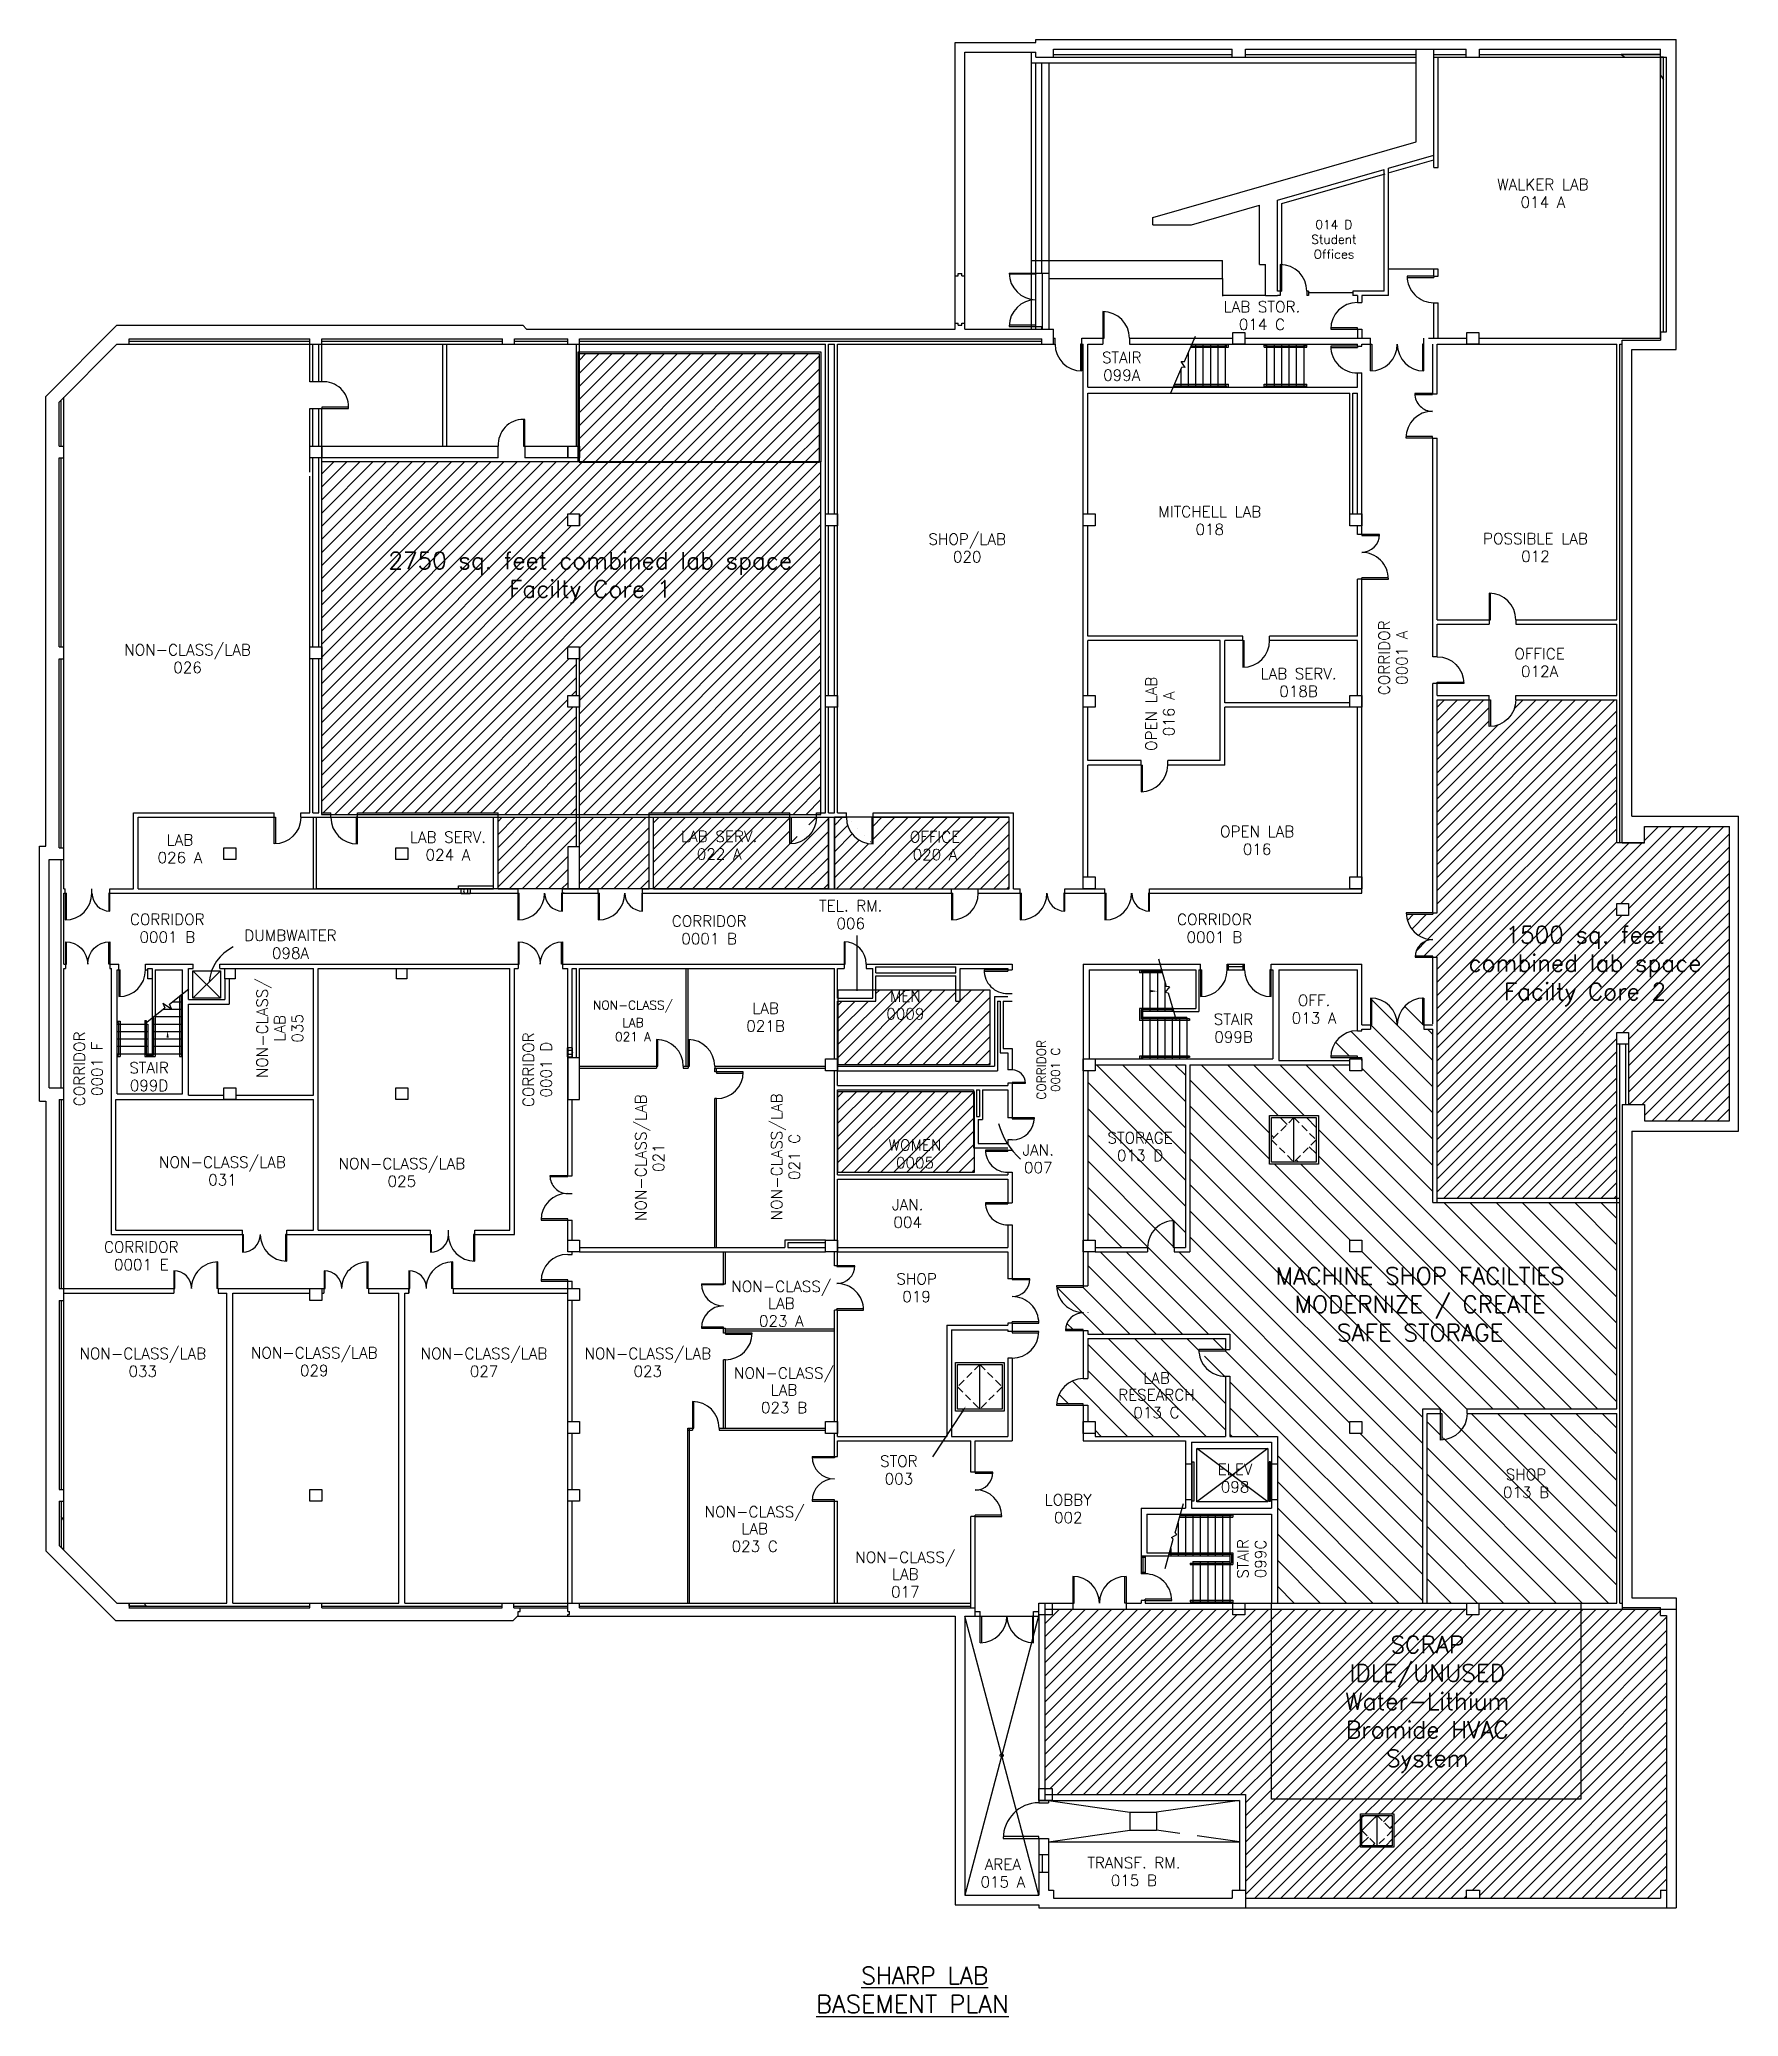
# Model space of a CAD drawing. Extents: x 485 to 2778, y -49 to 2619.
import ezdxf
from ezdxf.enums import TextEntityAlignment as Align

# ---------------------------------------------------------------- set-up
doc = ezdxf.new("R2010")
doc.units = 0
doc.header["$LTSCALE"] = 40
doc.header["$MEASUREMENT"] = 0
doc.linetypes.add('HIDDEN', pattern=[0.375, 0.25, -0.125])
doc.layers.get('0').update_dxf_attribs({"linetype": 'CONTINUOUS'})
for name, color, linetype in [('A-AREA-IDEN', 7, 'CONTINUOUS'), ('A-DOOR', 7, 'CONTINUOUS'), ('A-FLOR-ELTR', 4, 'CONTINUOUS'), ('A-FLOR-IDEN', 7, 'CONTINUOUS'), ('A-FLOR-STRS', 7, 'CONTINUOUS'), ('A-GLAZ', 2, 'CONTINUOUS'), ('A-STRS-RAIL', 7, 'CONTINUOUS'), ('A-WALL', 7, 'CONTINUOUS'), ('S-COLS', 3, 'CONTINUOUS')]:
    doc.layers.add(name, color=color, linetype=linetype)
doc.styles.add('SIMPLEX', font='simplex', dxfattribs={"height": 23})

msp = doc.modelspace()

# ---------------------------------------------------------------- texts
at = {"layer": 'A-AREA-IDEN', "attachment_point": 5, "style": 'SIMPLEX'}
for s, insert, char_height, width in [('014 D\\PStudent Offices', (2232.3, 2349), 12, 108.25), ('2750 sq. feet combined lab space\\PFacilty Core 1', (1228.3, 1892.5), 23, 643), ('1500 sq. feet combined lab space\\PFacilty Core 2', (2571.2, 1368.4), 23, 364.5), ('MACHINE SHOP FACILTIES\\PMODERNIZE / CREATE SAFE STORAGE', (2348.7, 911.8), 23, 458.25), ('SCRAP IDLE/UNUSED Water-Lithium Bromide HVAC System', (2358.4, 372), 23, 349)]:
    msp.add_mtext(s, dxfattribs=dict(at, insert=insert, char_height=char_height, width=width))
at = {"layer": 'A-FLOR-IDEN', "style": 'SIMPLEX'}
for s, height, p in [('%%uSHARP LAB', 23, (1594.2, -5.6)), ('%%uBASEMENT PLAN', 24, (1533.1, -44.6))]:
    msp.add_text(s, height=height, dxfattribs=at).set_placement(p)

# ---------------------------------------------------------------- blocks, each defined once
blk = doc.blocks.new('AD05A', base_point=(203.035, 424.492))
for p, q in [((203.035, 424.492), (203.084, 424.492)), ((203.035, 424.492), (203.035, 423.492)), ((203.084, 423.493), (203.084, 424.492))]:
    blk.add_line(p, q)
blk.add_arc((203.035, 424.492), 1, 270, 0)
blk = doc.blocks.new('AD081', base_point=(976.415, 314.205))
for p, q in [((976.353, 314.849), (976.314, 314.205)), ((976.353, 314.849), (976.477, 313.561)), ((975.415, 314.205), (976.314, 314.205)), ((976.477, 313.561), (976.516, 314.205)), ((976.516, 314.205), (977.415, 314.205))]:
    blk.add_line(p, q)
blk = doc.blocks.new('Q')
at = {"layer": 'A-STRS-RAIL', "style": 'SIMPLEX'}
for tag, p in [('ROOM', (2, 4)), ('NUMBER', (2, -15.1))]:
    blk.add_attdef(tag, text='', height=12, dxfattribs=at).set_placement(p, align=Align.CENTER)
blk = doc.blocks.new('AD03A', base_point=(6.133, 5.024))
for p, q in [((6.133, 6.024), (6.133, 5.024)), ((6.182, 5.024), (6.182, 6.022)), ((6.133, 5.024), (6.182, 5.024))]:
    blk.add_line(p, q)
blk.add_arc((6.133, 5.024), 1, 0, 90)
blk = doc.blocks.new('AD04A', base_point=(489.664, 570.31))
for p, q in [((488.664, 571.31), (488.664, 570.31)), ((488.713, 570.31), (488.713, 571.309)), ((490.616, 570.31), (490.616, 571.309)), ((490.664, 571.31), (490.664, 570.31)), ((488.664, 570.31), (488.713, 570.31)), ((490.664, 570.31), (490.616, 570.31))]:
    blk.add_line(p, q)
for centre, start, end in [((488.664, 570.31), 0, 90), ((490.664, 570.31), 90, 180)]:
    blk.add_arc(centre, 1, start, end)
blk = doc.blocks.new('FEC', base_point=(90.3, 185))
at = {"layer": 'A-WALL'}
for p, q in [((91, 191), (84, 191)), ((84, 191), (84, 179)), ((90.3, 179), (90.3, 191)), ((91, 179), (91, 191)), ((84, 179), (91, 179))]:
    blk.add_line(p, q, dxfattribs=at)
blk.add_circle((87, 185), 3, dxfattribs=at)
blk = doc.blocks.new('AA051')
blk.add_line((-1, 2.379), (1, 2.379))

# ---------------------------------------------------------------- hatches: boundary and pattern name
at = {"layer": 'A-AREA-IDEN'}
h = msp.add_hatch(dxfattribs=at)
h.set_pattern_fill('ANSI31', color=5, scale=100, style=0)
h.paths.add_polyline_path([(1537.7, 2048.7), (1537.7, 2194.4), (1213.9, 2194.4), (1213.9, 2054), (1213.5, 2054), (1213.5, 2048.7)])
h.paths.add_polyline_path([(865.9, 1575), (878.1, 1575), (878.1, 1572.8), (914.1, 1572.8), (914.1, 1575), (1103.9, 1575), (1103.9, 1572.8), (1209.9, 1572.8), (1209.9, 1717.5), (1197.9, 1717.5), (1197.9, 1733.5), (1209.9, 1733.5), (1209.9, 1783), (1197.9, 1783), (1197.9, 1799), (1213.9, 1799), (1213.9, 1783), (1213.9, 1572.8), (1307.9, 1572.8), (1307.9, 1575), (1497.6, 1575), (1497.6, 1572.8), (1533.6, 1572.8), (1533.6, 1575), (1539.8, 1575), (1539.8, 2048.2), (1211.9, 2048.2), (1211.9, 2048.7), (865.9, 2048.7)])
h.paths.add_polyline_path([(1197.9, 1962.5), (1197.9, 1978.5), (1213.9, 1978.5), (1213.9, 1962.5)], flags=16)
h.paths.add_polyline_path([(913.7, 1932.8), (1542.9, 1932.8), (1542.9, 1852.3), (913.7, 1852.3)], flags=9)
h = msp.add_hatch(dxfattribs=at)
h.set_pattern_fill('ANSI31', color=5, scale=100, style=0)
edge = h.paths.add_edge_path()
edge.add_line((2371.6, 1440.1), (2366, 1440.1))
edge.add_line((2366, 1440.1), (2366, 1438.2))
edge.add_line((2366, 1438.2), (2330.1, 1438.2))
edge.add_ellipse((2366, 1440), major_axis=(25.5, 25.5), ratio=1, start_angle=135, end_angle=225, ccw=False)
edge.add_ellipse((2366, 1380.3), major_axis=(-17, 17), ratio=1, start_angle=-45, end_angle=-38.4261)
edge.add_ellipse((2366, 1380.3), major_axis=(-17, 17), ratio=1, start_angle=-38.4261, end_angle=45)
edge.add_line((2342.1, 1381.4), (2366, 1381.4))
edge.add_line((2366, 1381.4), (2366, 1380.1))
edge.add_line((2366, 1380.1), (2371.6, 1380.1))
edge.add_line((2371.6, 1380.1), (2371.6, 1055))
edge.add_line((2371.6, 1055), (2614.1, 1055))
edge.add_line((2614.1, 1055), (2614.1, 1278.7))
edge.add_line((2614.1, 1278.7), (2630.1, 1278.7))
edge.add_line((2630.1, 1278.7), (2630.1, 1262.7))
edge.add_line((2630.1, 1262.7), (2630.1, 1181.2))
edge.add_line((2630.1, 1181.2), (2651.4, 1181.2))
edge.add_line((2651.4, 1181.2), (2651.4, 1159.2))
edge.add_line((2651.4, 1159.2), (2766.4, 1159.2))
edge.add_line((2766.4, 1159.2), (2766.4, 1556.7))
edge.add_line((2766.4, 1556.7), (2651.4, 1556.7))
edge.add_line((2651.4, 1556.7), (2651.4, 1534.7))
edge.add_line((2651.4, 1534.7), (2614.1, 1534.7))
edge.add_line((2614.1, 1534.7), (2614.1, 1727.5))
edge.add_line((2614.1, 1727.5), (2477.8, 1727.5))
edge.add_ellipse((2441.8, 1727.5), major_axis=(25.5, 25.5), ratio=1, start_angle=225, end_angle=315, ccw=False)
edge.add_line((2441.8, 1691.5), (2441.8, 1727.5))
edge.add_line((2441.8, 1727.5), (2371.6, 1727.5))
edge.add_line((2371.6, 1727.5), (2371.6, 1440.1))
h.paths.add_polyline_path([(2614.1, 1452.7), (2630.1, 1452.7), (2630.1, 1436.7), (2614.1, 1436.7)], flags=16)
h.paths.add_polyline_path([(2390.8, 1427.8), (2751.7, 1427.8), (2751.7, 1308.9), (2390.8, 1308.9)], flags=24)
h = msp.add_hatch(dxfattribs=at)
h.set_pattern_fill('ANSI31', color=5, scale=100, style=0)
h.paths.add_polyline_path([(1103.9, 1472.5), (1197.9, 1472.5), (1197.9, 1529), (1209.9, 1529), (1209.9, 1569), (1103.9, 1569)])
h.paths.add_polyline_path([(1307.9, 1569), (1213.9, 1569), (1213.9, 1529), (1213.9, 1472.5), (1307.9, 1472.5)])
edge = h.paths.add_edge_path()
edge.add_line((1497.6, 1533), (1497.6, 1569))
edge.add_line((1497.6, 1569), (1313.9, 1569))
edge.add_line((1313.9, 1569), (1313.9, 1472.5))
edge.add_line((1313.9, 1472.5), (1549.9, 1472.5))
edge.add_line((1549.9, 1472.5), (1549.9, 1569))
edge.add_line((1549.9, 1569), (1533.6, 1569))
edge.add_ellipse((1497.6, 1569), major_axis=(25.5, 25.5), ratio=1, start_angle=225, end_angle=315, ccw=False)
h.paths.add_polyline_path([(1341.2, 1532.1), (1463.7, 1532.1), (1463.7, 1554.6), (1341.2, 1554.6)], flags=8)
h.paths.add_polyline_path([(1364.7, 1508.2), (1440.1, 1508.2), (1440.1, 1530.7), (1364.7, 1530.7)], flags=8)
h.paths.add_polyline_path([(1341.2, 1532.1), (1463.7, 1532.1), (1463.7, 1554.6), (1341.2, 1554.6)], flags=24)
h.paths.add_polyline_path([(1364.7, 1508.2), (1440.1, 1508.2), (1440.1, 1530.7), (1364.7, 1530.7)], flags=24)
h = msp.add_hatch(dxfattribs=at)
h.set_pattern_fill('ANSI31', color=5, scale=100, style=0)
edge = h.paths.add_edge_path()
edge.add_ellipse((1610.1, 1569), major_axis=(-25.5, 25.5), ratio=1, start_angle=45, end_angle=135, ccw=False)
edge.add_line((1574.1, 1569), (1557.9, 1569))
edge.add_line((1557.9, 1569), (1557.9, 1472.5))
edge.add_line((1557.9, 1472.5), (1793.9, 1472.5))
edge.add_line((1793.9, 1472.5), (1793.9, 1569))
edge.add_line((1793.9, 1569), (1610.1, 1569))
edge.add_line((1610.1, 1569), (1610.1, 1533))
h.paths.add_polyline_path([(1654.3, 1531.4), (1733.3, 1531.4), (1733.3, 1553.9), (1654.3, 1553.9)], flags=8)
h.paths.add_polyline_path([(1656.1, 1507.5), (1731.5, 1507.5), (1731.5, 1530), (1656.1, 1530)], flags=8)
h.paths.add_polyline_path([(1654.3, 1531.4), (1733.3, 1531.4), (1733.3, 1553.9), (1654.3, 1553.9)], flags=24)
h.paths.add_polyline_path([(1656.1, 1507.5), (1731.5, 1507.5), (1731.5, 1530), (1656.1, 1530)], flags=24)
h = msp.add_hatch(dxfattribs=at)
h.set_pattern_fill('ANSI31', color=2, scale=100, style=0)
h.paths.add_polyline_path([(1768, 1235.6), (1768, 1335.8), (1727.9, 1335.8), (1727.9, 1321), (1721.9, 1321), (1721.9, 1335.8), (1613.9, 1335.8), (1613.9, 1321), (1562.7, 1321), (1562.7, 1235.6)])
h.paths.add_polyline_path([(1629.6, 1316.5), (1677.9, 1316.5), (1677.9, 1339), (1629.6, 1339)], flags=24)
h.paths.add_polyline_path([(1623.9, 1292.6), (1683.6, 1292.6), (1683.6, 1315.1), (1623.9, 1315.1)], flags=8)
h.paths.add_polyline_path([(1629.6, 1316.5), (1677.9, 1316.5), (1677.9, 1339), (1629.6, 1339)], flags=9)
h.paths.add_polyline_path([(1623.9, 1292.6), (1683.6, 1292.6), (1683.6, 1315.1), (1623.9, 1315.1)], flags=24)
h = msp.add_hatch(dxfattribs=at)
h.set_pattern_fill('ANSI31', color=256, scale=200, angle=90, style=0)
edge = h.paths.add_edge_path(flags=17)
edge.add_line((2031.9, 1235), (1909.9, 1235))
edge.add_line((1909.9, 1235), (1909.9, 1227))
edge.add_line((1909.9, 1227), (1899.9, 1227))
edge.add_line((1899.9, 1227), (1899.9, 998.5))
edge.add_line((1899.9, 998.5), (1909.9, 998.5))
edge.add_line((1909.9, 998.5), (1909.9, 988.5))
edge.add_line((1909.9, 988.5), (1980.8, 988.5))
edge.add_ellipse((2016.8, 988.5), major_axis=(-25.5, 25.5), ratio=1, start_angle=-45, end_angle=45, ccw=False)
edge.add_line((2015, 1024.5), (2015, 1024.4))
edge.add_line((2016.8, 1024.5), (2016.8, 988.5))
edge.add_line((2016.8, 988.5), (2031.9, 988.5))
edge.add_line((2031.9, 988.5), (2031.9, 1235))
edge = h.paths.add_edge_path()
edge.add_line((2365.6, 1283), (2353.8, 1283))
edge.add_line((2353.8, 1283), (2353.8, 1289))
edge.add_line((2353.8, 1289), (2352, 1289))
edge.add_line((2352, 1289), (2352, 1324.9))
edge.add_ellipse((2353.8, 1289), major_axis=(25.5, 25.5), ratio=1, start_angle=45, end_angle=135)
edge.add_ellipse((2281.8, 1289), major_axis=(-25.5, 25.5), ratio=1, start_angle=225, end_angle=312.2137)
edge.add_line((2283.5, 1324.9), (2283.5, 1289))
edge.add_line((2283.5, 1289), (2281.8, 1289))
edge.add_line((2281.8, 1289), (2281.8, 1283))
edge.add_line((2281.8, 1283), (2269.9, 1283))
edge.add_line((2269.9, 1283), (2269.9, 1280.9))
edge.add_line((2269.9, 1280.9), (2263.9, 1280.9))
edge.add_ellipse((2263.9, 1244.9), major_axis=(25.5, 25.5), ratio=1, start_angle=45, end_angle=135, ccw=False)
edge.add_line((2228, 1246.7), (2263.9, 1246.7))
edge.add_line((2263.9, 1246.7), (2263.9, 1244.9))
edge.add_line((2263.9, 1244.9), (2269.9, 1244.9))
edge.add_line((2269.9, 1244.9), (2269.9, 1241))
edge.add_line((2269.9, 1241), (2269.9, 1227))
edge.add_line((2269.9, 1227), (2253.9, 1227))
edge.add_line((2253.9, 1227), (2253.9, 1235))
edge.add_line((2253.9, 1235), (2037.9, 1235))
edge.add_line((2037.9, 1235), (2037.9, 982.5))
edge.add_line((2037.9, 982.5), (2016.8, 982.5))
edge.add_line((2016.8, 982.5), (2016.8, 988.5))
edge.add_line((2016.8, 988.5), (2015, 988.5))
edge.add_line((2015, 988.5), (2015, 1024.4))
edge.add_ellipse((2016.8, 988.5), major_axis=(-25.5, 25.5), ratio=1, start_angle=-45, end_angle=45, ccw=False)
edge.add_line((1980.8, 988.5), (1980.8, 982.5))
edge.add_line((1980.8, 982.5), (1909.9, 982.5))
edge.add_line((1909.9, 982.5), (1899.9, 982.5))
edge.add_line((1899.9, 982.5), (1899.9, 936.8))
edge.add_line((1899.9, 936.8), (1893.9, 936.8))
edge.add_line((1893.9, 936.8), (1893.9, 935))
edge.add_line((1893.9, 935), (1858, 935))
edge.add_ellipse((1893.9, 936.8), major_axis=(25.5, 25.5), ratio=1, start_angle=135, end_angle=225)
edge.add_line((1893.9, 900.8), (1893.9, 900.4))
edge.add_ellipse((1893.9, 876.4), major_axis=(-17, 17), ratio=1, start_angle=-45, end_angle=45)
edge.add_line((1870, 877.6), (1893.9, 877.6))
edge.add_line((1893.9, 877.6), (1893.9, 876.4))
edge.add_line((1893.9, 876.4), (1899.9, 876.4))
edge.add_line((1899.9, 876.4), (1899.9, 871.5))
edge.add_line((1899.9, 871.5), (2091.9, 871.5))
edge.add_line((2091.9, 871.5), (2091.9, 850.7))
edge.add_line((2091.9, 850.7), (2085.9, 850.7))
edge.add_line((2085.9, 850.7), (2085.9, 848.9))
edge.add_line((2085.9, 848.9), (2050, 848.9))
edge.add_ellipse((2085.9, 850.7), major_axis=(25.5, 25.5), ratio=1, start_angle=135, end_angle=225, ccw=False)
edge.add_line((2085.9, 814.7), (2091.9, 814.7))
edge.add_line((2091.9, 814.7), (2091.9, 733.5))
edge.add_line((2091.9, 733.5), (2155.9, 733.5))
edge.add_line((2155.9, 733.5), (2155.9, 508.5))
edge.add_line((2155.9, 508.5), (2352.1, 508.5))
edge.add_line((2352.1, 508.5), (2352.1, 770.5))
edge.add_line((2352.1, 770.5), (2376.1, 770.5))
edge.add_line((2376.1, 770.5), (2376.1, 764.5))
edge.add_line((2376.1, 764.5), (2377.9, 764.5))
edge.add_line((2377.9, 764.5), (2377.9, 728.5))
edge.add_ellipse((2376.1, 764.5), major_axis=(25.5, 25.5), ratio=1, start_angle=225, end_angle=315)
edge.add_line((2412.1, 764.5), (2412.1, 770.5))
edge.add_line((2412.1, 770.5), (2614.1, 770.5))
edge.add_line((2614.1, 770.5), (2614.1, 1049))
edge.add_line((2614.1, 1049), (2365.6, 1049))
edge.add_line((2365.6, 1049), (2365.6, 1283))
h.paths.add_polyline_path([(2145.3, 1100.7), (2145.3, 1166.6), (2211.3, 1166.6), (2211.3, 1100.7)], flags=16)
h.paths.add_polyline_path([(2148.2, 1103.6), (2148.2, 1163.7), (2208.3, 1163.7), (2208.3, 1103.6)], flags=0)
h.paths.add_polyline_path([(2148.2, 1133.7), (2178.3, 1163.7), (2208.3, 1133.7), (2178.3, 1103.6)], flags=0)
h.paths.add_polyline_path([(2253.9, 998.5), (2269.9, 998.5), (2269.9, 982.5), (2253.9, 982.5)], flags=16)
h.paths.add_polyline_path([(2253.9, 753.5), (2269.9, 753.5), (2269.9, 737.5), (2253.9, 737.5)], flags=16)
edge = h.paths.add_edge_path(flags=16)
edge.add_ellipse((2085.9, 850.7), major_axis=(25.5, 25.5), ratio=1, start_angle=135, end_angle=225, ccw=False)
edge.add_line((2049.9, 848.9), (2050, 848.9))
edge.add_line((2049.9, 850.7), (2085.9, 850.7))
edge.add_line((2085.9, 850.7), (2085.9, 865.5))
edge.add_line((2085.9, 865.5), (1899.9, 865.5))
edge.add_line((1899.9, 865.5), (1899.9, 811.5))
edge.add_line((1899.9, 811.5), (1893.9, 811.5))
edge.add_ellipse((1893.9, 775.5), major_axis=(25.5, 25.5), ratio=1, start_angle=45, end_angle=135, ccw=False)
edge.add_line((1858, 777.2), (1893.9, 777.2))
edge.add_line((1893.9, 777.2), (1893.9, 775.5))
edge.add_line((1893.9, 775.5), (1899.9, 775.5))
edge.add_line((1899.9, 775.5), (1899.9, 753.5))
edge.add_line((1899.9, 753.5), (1909.9, 753.5))
edge.add_line((1909.9, 753.5), (1909.9, 737.5))
edge.add_line((1909.9, 737.5), (1909.9, 733.5))
edge.add_line((1909.9, 733.5), (2085.9, 733.5))
edge.add_line((2085.9, 733.5), (2085.9, 814.7))
edge = h.paths.add_edge_path(flags=17)
edge.add_line((2614.1, 764.5), (2412.1, 764.5))
edge.add_ellipse((2376.1, 764.5), major_axis=(25.5, 25.5), ratio=1, start_angle=225, end_angle=315, ccw=False)
edge.add_line((2377.9, 728.5), (2377.9, 728.5))
edge.add_line((2376.1, 728.5), (2376.1, 764.5))
edge.add_line((2376.1, 764.5), (2358.1, 764.5))
edge.add_line((2358.1, 764.5), (2358.1, 508.5))
edge.add_line((2358.1, 508.5), (2565.4, 508.5))
edge.add_line((2565.4, 508.5), (2614.1, 508.5))
edge.add_line((2614.1, 508.5), (2614.1, 764.5))
h.paths.add_polyline_path([(1935.1, 1101.4), (2006.2, 1101.4), (2006.2, 1123.9), (1935.1, 1123.9)], flags=24)
h.paths.add_polyline_path([(1918, 1125.3), (2023.3, 1125.3), (2023.3, 1147.8), (1918, 1147.8)], flags=24)
h.paths.add_polyline_path([(2120.6, 969.5), (2576.7, 969.5), (2576.7, 854), (2120.6, 854)], flags=24)
h.paths.add_polyline_path([(1956.8, 754.4), (2028.6, 754.4), (2028.6, 776.9), (1956.8, 776.9)], flags=8)
h.paths.add_polyline_path([(1932.9, 778.3), (2052.5, 778.3), (2052.5, 800.8), (1932.9, 800.8)], flags=8)
h.paths.add_polyline_path([(1970, 801.1), (2015.4, 801.1), (2015.4, 823.6), (1970, 823.6)], flags=8)
h.paths.add_polyline_path([(2456.1, 646.9), (2527.2, 646.9), (2527.2, 669.4), (2456.1, 669.4)], flags=24)
h.paths.add_polyline_path([(2460, 670.8), (2523.3, 670.8), (2523.3, 693.3), (2460, 693.3)], flags=24)
h = msp.add_hatch(dxfattribs=at)
h.set_pattern_fill('ANSI31', color=2, scale=100, style=0)
h.paths.add_polyline_path([(1562.7, 1089.7), (1746.7, 1089.7), (1746.7, 1123), (1745.9, 1123), (1745.9, 1199.1), (1562.7, 1199.1)])
h.paths.add_polyline_path([(1626.2, 1115.5), (1707.3, 1115.5), (1707.3, 1138), (1626.2, 1138)], flags=8)
h.paths.add_polyline_path([(1636.6, 1091.6), (1696.9, 1091.6), (1696.9, 1114.1), (1636.6, 1114.1)], flags=8)
h.paths.add_polyline_path([(1626.2, 1115.5), (1707.3, 1115.5), (1707.3, 1138), (1626.2, 1138)], flags=24)
h.paths.add_polyline_path([(1636.6, 1091.6), (1696.9, 1091.6), (1696.9, 1114.1), (1636.6, 1114.1)], flags=24)
h = msp.add_hatch(dxfattribs=at)
h.set_pattern_fill('ANSI31', color=1, scale=100, style=0)
h.paths.add_polyline_path([(1851.9, 500.5), (1851.9, 492.5), (1841.9, 492.5), (1841.9, 258.2), (1851.9, 258.2), (1851.9, 250.2), (2112.8, 250.2), (2112.8, 110.2), (2411, 110.2), (2411, 121.2), (2429, 121.2), (2429, 110.2), (2673, 110.2), (2673, 121.2), (2681.4, 121.2), (2681.4, 491.7), (2673, 491.7), (2673, 500.5), (2565.4, 500.5), (2565.4, 244), (2147.9, 244), (2147.9, 500.5), (2111.9, 500.5), (2111.9, 492.5), (2095.9, 492.5), (2095.9, 500.5)])
h.paths.add_polyline_path([(2268, 224), (2313, 224), (2313, 179), (2268, 179)], flags=16)
h.paths.add_polyline_path([(2270, 222), (2311, 222), (2311, 181), (2270, 181)], flags=0)
h.paths.add_polyline_path([(2270, 201.5), (2290.5, 222), (2311, 201.5), (2290.5, 181)], flags=0)
h = msp.add_hatch(dxfattribs=at)
h.set_pattern_fill('ANSI31', color=1, scale=100, style=0)
h.paths.add_polyline_path([(2147.9, 244), (2565.4, 244), (2565.4, 500.5), (2427.9, 500.5), (2427.9, 492.5), (2411.9, 492.5), (2411.9, 500.5), (2147.9, 500.5)])
h.paths.add_polyline_path([(2228.9, 472), (2487.9, 472), (2487.9, 272.1), (2228.9, 272.1)], flags=24)

# ---------------------------------------------------------------- linework, layer by layer
msp.add_arc((771.3, 1342), 57.7, 115.6218, 174.7064)
for p, q in [((2373.1, 2309), (2305.9, 2309)), ((2651.4, 1534.7), (2614.1, 1534.7)), ((1588, 1409.6), (1588, 1334.8)), ((1730.4, 766.7), (1690.4, 705.7))]:
    msp.add_line(p, q, dxfattribs=at)
for points in [[(1211.9, 2197.1), (1539.8, 2197.1), (1539.8, 2048.7), (1211.9, 2048.7)], [(1213.5, 2048.2), (1537.7, 2048.2), (1537.7, 2194.4), (1213.5, 2194.4)], [(865.4, 1572.8), (1539.8, 1572.8), (1539.8, 2048.7), (865.4, 2048.7)], [(858.8, 1569), (1549.9, 1569), (1549.9, 1472.5), (858.8, 1472.5)], [(1557.9, 1472.5), (1793.9, 1472.5), (1793.9, 1569), (1557.9, 1569)], [(1562.7, 1235.6), (1768, 1235.6), (1768, 1335.8), (1562.7, 1335.8)], [(1562.7, 1199.1), (1746.7, 1199.1), (1746.7, 1089.7), (1562.7, 1089.7)], [(2147.9, 508.5), (2565.4, 508.5), (2565.4, 244), (2147.9, 244)]]:
    msp.add_lwpolyline(points, close=True, dxfattribs=at)
msp.add_arc((1874.3, 1181.2), 98.1, 194.8889, 228.5358, dxfattribs=at)
msp.add_solid([(1729.2, 767.5), (1731.7, 765.9), (1735.3, 774.3)], dxfattribs=at)
at = {"layer": 'A-DOOR'}
for p, q in [((865.9, 2156.7), (849.9, 2156.7)), ((849.9, 2120.7), (865.9, 2120.7)), ((901.9, 2122.7), (865.9, 2122.7)), ((865.9, 2122.7), (865.9, 2120.7)), ((865.9, 2120.7), (901.9, 2120.7)), ((901.9, 2120.7), (901.9, 2122.7)), ((1140.1, 2106), (1138.1, 2106)), ((1138.1, 2106), (1138.1, 2070)), ((1140.1, 2070), (1140.1, 2106)), ((1104.1, 2054), (1104.1, 2070)), ((1138.1, 2070), (1140.1, 2070)), ((1140.1, 2070), (1140.1, 2054)), ((2088.1, 1363), (2088.1, 1371)), ((2090.1, 1363), (2090.1, 1371)), ((2109.7, 1367), (2090.1, 1367)), ((2109.7, 1363), (2109.7, 1371)), ((2111.7, 1363), (2111.7, 1371)), ((2145.3, 1100.7), (2145.3, 1166.6)), ((2145.3, 1166.6), (2211.3, 1166.6)), ((2148.2, 1103.6), (2148.2, 1163.7)), ((2148.2, 1163.7), (2208.3, 1163.7)), ((2178.3, 1103.6), (2178.3, 1163.7)), ((2208.3, 1163.7), (2208.3, 1103.6)), ((2211.3, 1166.6), (2211.3, 1100.7)), ((2211.3, 1100.7), (2145.3, 1100.7)), ((2208.3, 1103.6), (2148.2, 1103.6)), ((1721.2, 767.4), (1721.2, 833.4)), ((1721.2, 833.4), (1787.2, 833.4)), ((1724.1, 770.3), (1724.1, 830.5)), ((1724.1, 830.5), (1784.3, 830.5)), ((1754.2, 770.3), (1754.2, 830.5)), ((1784.3, 830.5), (1784.3, 770.3)), ((1787.2, 833.4), (1787.2, 767.4)), ((1787.2, 767.4), (1721.2, 767.4)), ((1784.3, 770.3), (1724.1, 770.3)), ((2041, 646), (2041, 699)), ((2041, 699), (2043, 699)), ((2043, 699), (2043, 646)), ((2144.8, 699), (2144.8, 646)), ((2146.8, 699), (2144.8, 699)), ((2146.8, 646), (2146.8, 699)), ((2043, 646), (2041, 646)), ((2144.8, 646), (2146.8, 646)), ((1971.9, 572.5), (1971.9, 548)), ((1971.9, 570.5), (1977.3, 570.5)), ((1974.6, 550), (1974.6, 570.5)), ((1977.3, 572.5), (1977.3, 548)), ((1977.3, 550), (1971.9, 550)), ((1977.3, 548), (1971.9, 548)), ((2268, 179), (2268, 224)), ((2268, 224), (2313, 224)), ((2270, 181), (2270, 222)), ((2270, 222), (2311, 222)), ((2290.5, 181), (2290.5, 222)), ((2311, 222), (2311, 181)), ((2313, 224), (2313, 179)), ((2313, 179), (2268, 179)), ((2311, 181), (2270, 181))]:
    msp.add_line(p, q, dxfattribs=at)
at = {"layer": 'A-DOOR', "color": 7}
for p, q in [((2088.1, 1371), (2111.7, 1371)), ((2088.1, 1363), (2111.7, 1363))]:
    msp.add_line(p, q, dxfattribs=at)
at = {"layer": 'A-DOOR', "linetype": 'HIDDEN'}
for p, q in [((2178.3, 1163.7), (2148.2, 1133.7)), ((2178.3, 1163.7), (2208.3, 1133.7)), ((2148.2, 1133.7), (2178.3, 1103.6)), ((2208.3, 1133.7), (2178.3, 1103.6)), ((1754.2, 830.5), (1724.1, 800.4)), ((1754.2, 830.5), (1784.3, 800.4)), ((1724.1, 800.4), (1754.2, 770.3)), ((1784.3, 800.4), (1754.2, 770.3)), ((2290.5, 222), (2270, 201.5)), ((2290.5, 222), (2311, 201.5)), ((2270, 201.5), (2290.5, 181)), ((2311, 201.5), (2290.5, 181))]:
    msp.add_line(p, q, dxfattribs=at)
at = {"layer": 'A-DOOR'}
for centre, radius, start, end in [((868.8, 2123.7), 33.1, 358.3119, 94.9612), ((1138.1, 2072), 34, 89.9157, 183.3574)]:
    msp.add_arc(centre, radius, start, end, dxfattribs=at)
at = {"layer": 'A-FLOR-ELTR'}
for p, q in [((692, 1362), (729, 1362)), ((692, 1362), (729, 1325)), ((692, 1325), (729, 1362)), ((692, 1325), (692, 1362)), ((729, 1362), (729, 1325)), ((729, 1325), (692, 1325)), ((2047, 645), (2047, 717)), ((2143, 645), (2047, 717)), ((2143, 717), (2047, 645)), ((2047, 717), (2143, 717)), ((2143, 717), (2143, 645)), ((2143, 645), (2047, 645))]:
    msp.add_line(p, q, dxfattribs=at)
at = {"layer": 'A-FLOR-STRS'}
for p, q in [((2035.9, 2149.5), (2035.9, 2196.8)), ((2045.9, 2149.5), (2045.9, 2207.5)), ((2055.9, 2149.5), (2055.9, 2207.5)), ((2065.9, 2149.5), (2065.9, 2207.5)), ((2075.9, 2149.5), (2075.9, 2207.5)), ((2085.9, 2149.5), (2085.9, 2207.5)), ((2141.9, 2149.5), (2141.9, 2207.5)), ((2151.9, 2149.5), (2151.9, 2207.5)), ((2161.9, 2149.5), (2161.9, 2207.5)), ((2171.9, 2149.5), (2171.9, 2207.5)), ((2181.9, 2149.5), (2181.9, 2207.5)), ((2191.9, 2149.5), (2191.9, 2207.5)), ((2025.9, 2149.5), (2025.9, 2173.6)), ((1973.9, 1363), (1973.9, 1243)), ((1983.9, 1363), (1983.9, 1307)), ((1993.9, 1363), (1993.9, 1307)), ((2003.9, 1347.9), (2003.9, 1307)), ((652.2, 1310), (677.9, 1310)), ((663.8, 1320), (677.9, 1320)), ((589.9, 1290), (630.9, 1290)), ((630.9, 1290), (630.9, 1250)), ((636.9, 1296.9), (636.9, 1250)), ((636.9, 1290), (677.9, 1290)), ((640.5, 1300), (677.9, 1300)), ((2015.7, 1307), (1973.9, 1307)), ((1983.9, 1299), (1983.9, 1243)), ((1993.9, 1299), (1993.9, 1243)), ((2003.9, 1299), (2003.9, 1243)), ((2013.9, 1299), (2013.9, 1243)), ((2023.9, 1299), (2023.9, 1243)), ((2033.9, 1299), (2033.9, 1243)), ((589.9, 1280), (630.9, 1280)), ((589.9, 1270), (630.9, 1270)), ((589.9, 1260), (630.9, 1260)), ((636.9, 1280), (677.9, 1280)), ((636.9, 1270), (677.9, 1270)), ((636.9, 1260), (677.9, 1260)), ((589.9, 1250), (677.9, 1250)), ((2021.9, 617.2), (2021.9, 572.5)), ((2031.9, 628.5), (2031.9, 572.5)), ((2041.9, 628.5), (2041.9, 572.5)), ((2051.9, 628.5), (2051.9, 572.5)), ((2061.9, 628.5), (2061.9, 572.5)), ((2071.9, 628.5), (2071.9, 572.5)), ((2081.9, 628.5), (2081.9, 572.5)), ((2091.9, 628.5), (2091.9, 508.5)), ((2093.9, 628.5), (2093.9, 626.6)), ((2095.9, 628.5), (2095.9, 624.6)), ((2009, 576.5), (2095.9, 576.5)), ((2009, 574.5), (2093.9, 574.5)), ((2009, 572.5), (2091.9, 572.5)), ((2011.9, 582.4), (2011.9, 572.5)), ((2038.3, 562.5), (2038.3, 560.5)), ((2041.9, 564.5), (2041.9, 508.5)), ((2051.9, 564.5), (2051.9, 508.5)), ((2061.9, 564.5), (2061.9, 508.5)), ((2071.9, 564.5), (2071.9, 508.5)), ((2081.9, 564.5), (2081.9, 508.5)), ((2093.9, 574.5), (2093.9, 562.5)), ((2095.9, 576.5), (2095.9, 560.5)), ((2038.3, 512.3), (2095.9, 512.3)), ((2038.3, 512.3), (2038.3, 510.3)), ((2038.3, 510.3), (2093.9, 510.3)), ((2093.9, 510.3), (2093.9, 508.5)), ((2095.9, 512.3), (2095.9, 508.5))]:
    msp.add_line(p, q, dxfattribs=at)
at = {"layer": 'A-FLOR-STRS', "color": 7}
for p, q in [((2033.9, 1299), (1973.9, 1299)), ((2024, 624.6), (2095.9, 624.6)), ((2024.6, 626.6), (2093.9, 626.6)), ((2038.3, 562.5), (2093.9, 562.5)), ((2038.3, 560.5), (2095.9, 560.5)), ((2041.9, 564.5), (2091.9, 564.5))]:
    msp.add_line(p, q, dxfattribs=at)
at = {"layer": 'A-FLOR-STRS'}
for points in [[(1984.8, 1335.9), (1984.8, 1332.9), (1993.8, 1334.4)], [(656.3, 1271.5), (659.3, 1271.5), (657.8, 1280.5)]]:
    msp.add_solid(points, dxfattribs=at)
at = {"layer": 'A-STRS-RAIL'}
for p, q in [((2038.8, 2203.5), (2089.9, 2203.5)), ((2039.6, 2205.5), (2087.9, 2205.5)), ((2087.9, 2205.5), (2087.9, 2207.5)), ((2089.9, 2203.5), (2089.9, 2207.5)), ((2137.9, 2203.5), (2137.9, 2207.5)), ((2137.9, 2203.5), (2195.9, 2203.5)), ((2139.9, 2205.5), (2139.9, 2207.5)), ((2139.9, 2205.5), (2193.9, 2205.5)), ((2193.9, 2205.5), (2193.9, 2207.5)), ((2195.9, 2203.5), (2195.9, 2207.5)), ((2016.3, 2151.5), (2087.9, 2151.5)), ((2017.2, 2153.5), (2089.9, 2153.5)), ((2087.9, 2149.5), (2087.9, 2151.5)), ((2089.9, 2149.5), (2089.9, 2153.5)), ((2137.9, 2153.5), (2195.9, 2153.5)), ((2137.9, 2149.5), (2137.9, 2153.5)), ((2139.9, 2151.5), (2193.9, 2151.5)), ((2139.9, 2149.5), (2139.9, 2151.5)), ((2193.9, 2149.5), (2193.9, 2151.5)), ((2195.9, 2149.5), (2195.9, 2153.5)), ((1969.9, 1363), (1969.9, 1359.1)), ((1971.9, 1363), (1971.9, 1361.1)), ((2000.1, 1361.1), (1971.9, 1361.1)), ((2000.7, 1359.1), (1969.9, 1359.1)), ((674, 1328.7), (674, 1246)), ((676, 1330.4), (676, 1248)), ((2014.5, 1311), (1969.9, 1311)), ((1969.9, 1311), (1969.9, 1295)), ((2015.1, 1309), (1971.9, 1309)), ((1971.9, 1309), (1971.9, 1297)), ((2013.9, 1313.1), (2013.9, 1307)), ((589.9, 1294), (593.7, 1294)), ((589.9, 1292), (591.7, 1292)), ((591.7, 1292), (591.7, 1248)), ((593.7, 1294), (593.7, 1246)), ((626.9, 1295), (626.9, 1246)), ((626.9, 1295), (628.9, 1295)), ((628.9, 1295), (628.9, 1248)), ((638.9, 1298.6), (638.9, 1248)), ((640.9, 1300.3), (640.9, 1246)), ((2037.5, 1295), (1969.9, 1295)), ((2037.5, 1297), (1971.9, 1297)), ((2037.5, 1297), (2037.5, 1295)), ((589.9, 1248), (591.7, 1248)), ((589.9, 1246), (593.7, 1246)), ((626.9, 1246), (640.9, 1246)), ((628.9, 1248), (638.9, 1248)), ((674, 1246), (677.9, 1246)), ((676, 1248), (677.9, 1248)), ((2037.5, 1246.8), (1969.9, 1246.8)), ((1969.9, 1246.8), (1969.9, 1243)), ((2037.5, 1244.8), (1971.9, 1244.8)), ((1971.9, 1244.8), (1971.9, 1243)), ((2037.5, 1246.8), (2037.5, 1244.8))]:
    msp.add_line(p, q, dxfattribs=at)
at = {"layer": 'A-WALL'}
for p, q in [((1829.9, 2618.7), (2694.4, 2618.7)), ((1829.9, 2614.7), (1829.9, 2618.7)), ((2694.4, 2200.2), (2694.4, 2618.7)), ((1720.9, 2228), (1720.9, 2614.7)), ((1720.9, 2614.7), (1829.9, 2614.7)), ((1733.9, 2228), (1733.9, 2601.7)), ((1733.9, 2601.7), (1829.9, 2601.7)), ((1823.9, 2228), (1823.9, 2601.7)), ((1829.9, 2594.7), (1829.9, 2601.7)), ((1829.9, 2594.7), (1853.9, 2594.7)), ((1853.9, 2605.7), (2095, 2605.7)), ((1853.9, 2594.7), (1853.9, 2605.7)), ((1853.9, 2598.7), (2095, 2598.7)), ((1853.9, 2594.7), (2095, 2594.7)), ((2095, 2594.7), (2095, 2605.7)), ((2095, 2594.7), (2112.8, 2594.7)), ((2112.8, 2605.7), (2411, 2605.7)), ((2112.8, 2594.7), (2112.8, 2605.7)), ((2112.8, 2598.7), (2343.1, 2598.7)), ((2112.8, 2594.7), (2343.1, 2594.7)), ((2343.1, 2480.6), (2343.1, 2605.7)), ((2367.1, 2446), (2367.1, 2605.7)), ((2367.1, 2598.7), (2411, 2598.7)), ((2367.1, 2594.7), (2411, 2594.7)), ((2373.1, 2446), (2373.1, 2594.7)), ((2411, 2594.7), (2411, 2605.7)), ((2411, 2594.7), (2429, 2594.7)), ((2429, 2605.7), (2673, 2605.7)), ((2429, 2594.7), (2429, 2605.7)), ((2429, 2598.7), (2673, 2598.7)), ((2429, 2594.7), (2673, 2594.7)), ((2673, 2594.7), (2673, 2605.7)), ((2673, 2215.5), (2673, 2594.7)), ((2673, 2594.7), (2681.4, 2594.7)), ((2677, 2224.2), (2677, 2594.7)), ((2681.4, 2224.2), (2681.4, 2594.7)), ((2343.1, 2586.7), (1823.9, 2586.7)), ((1829.9, 2231.6), (1829.9, 2586.7)), ((1837.9, 2303.6), (1837.9, 2586.7)), ((1847.9, 2228), (1847.9, 2586.7)), ((1987.9, 2378.7), (2343.1, 2480.6)), ((2305.9, 2445), (2367.1, 2462.6)), ((2307.5, 2439.2), (2367.1, 2456.3)), ((2155.9, 2402), (2299.9, 2443.3)), ((2161.9, 2397.4), (2301.5, 2437.5)), ((2299.9, 2279.1), (2299.9, 2443.3)), ((2305.9, 2273.1), (2305.9, 2445)), ((2367.1, 2446), (2373.1, 2446)), ((2155.9, 2279.1), (2155.9, 2402)), ((1987.9, 2368.7), (1987.9, 2378.7)), ((2040.1, 2368.7), (2131.9, 2395.1)), ((2131.9, 2315.1), (2131.9, 2395.1)), ((2161.9, 2279.1), (2161.9, 2397.4)), ((1987.9, 2368.7), (2040.1, 2368.7)), ((1720.9, 2300), (1724.9, 2300)), ((1724.9, 2303), (1729.9, 2303)), ((1724.9, 2300), (1724.9, 2303)), ((1729.9, 2300), (1729.9, 2303)), ((1729.9, 2300), (1733.9, 2300)), ((1823.9, 2320.7), (2081.9, 2320.7)), ((1829.9, 2303.6), (1847.9, 2303.6)), ((1838.9, 2228), (1838.9, 2303.6)), ((1847.9, 2228), (1847.9, 2303.6)), ((1847.9, 2296.2), (2081.9, 2296.2)), ((2081.9, 2296.2), (2081.9, 2320.7)), ((2081.9, 2296.2), (2081.9, 2272.2)), ((2131.9, 2315.1), (2139.9, 2315.1)), ((2139.9, 2273.1), (2139.9, 2315.1)), ((2367.1, 2299.5), (2367.1, 2309)), ((2367.1, 2299.5), (2373.1, 2299.5)), ((2367.1, 2299.5), (2367.1, 2299.5)), ((2373.1, 2299.5), (2373.1, 2309)), ((2139.9, 2273.1), (2081.9, 2273.1)), ((2139.9, 2273.1), (2155.9, 2273.1)), ((2159.7, 2279.1), (2155.9, 2279.1)), ((2159.7, 2273.1), (2155.9, 2273.1)), ((2159.7, 2279.1), (2159.7, 2273.1)), ((2197.8, 2279.1), (2195.7, 2279.1)), ((2195.7, 2279.1), (2195.7, 2273.1)), ((2197.8, 2273.1), (2195.7, 2273.1)), ((2197.8, 2279.1), (2197.8, 2273.1)), ((2299.9, 2279.1), (2257.8, 2279.1)), ((2257.8, 2279.1), (2257.8, 2273.1)), ((2263.9, 2273.1), (2257.8, 2273.1)), ((2263.9, 2273.1), (2263.9, 2263.8)), ((2305.9, 2273.1), (2269.9, 2273.1)), ((2269.9, 2273.1), (2269.9, 2263.8)), ((2263.9, 2263.8), (2269.9, 2263.8)), ((2367.1, 2215.5), (2367.1, 2263.5)), ((2367.1, 2263.5), (2373.1, 2263.5)), ((2373.1, 2215.5), (2373.1, 2263.5)), ((589.4, 2233), (493.4, 2137)), ((589.4, 2233), (1137.4, 2233)), ((605.9, 2215), (849.9, 2215)), ((605.9, 2207.5), (605.9, 2215)), ((849.9, 2156.7), (849.9, 2215)), ((865.9, 2215), (1109.9, 2215)), ((865.9, 2156.7), (865.9, 2215)), ((1109.9, 2207.5), (1109.9, 2215)), ((1125.9, 2215), (1197.9, 2215)), ((1125.9, 2207.5), (1125.9, 2215)), ((1137.4, 2233), (1142.4, 2228)), ((1142.4, 2228), (1720.9, 2228)), ((1197.9, 2207.5), (1197.9, 2215)), ((1213.9, 2215), (1837.9, 2215)), ((1213.9, 2054), (1213.9, 2215)), ((1720.9, 2236), (1724.9, 2236)), ((1724.9, 2233), (1724.9, 2236)), ((1724.9, 2233), (1729.9, 2233)), ((1729.9, 2236), (1733.9, 2236)), ((1729.9, 2233), (1729.9, 2236)), ((1733.9, 2228), (1853.9, 2228)), ((1829.9, 2228), (1829.9, 2231.6)), ((1829.9, 2231.6), (1837.9, 2231.6)), ((1837.9, 2228), (1837.9, 2231.6)), ((1837.9, 2207.5), (1837.9, 2215)), ((1853.9, 2207.5), (1853.9, 2228)), ((1853.9, 2215.5), (1855.9, 2215.5)), ((1855.9, 2207.5), (1855.9, 2215.5)), ((1891.9, 2215.5), (1920.3, 2215.5)), ((1891.9, 2207.5), (1891.9, 2215.5)), ((1920.3, 2215.5), (1920.3, 2207.5)), ((1956.3, 2215.5), (2095.9, 2215.5)), ((1956.3, 2215.5), (1956.3, 2207.5)), ((2111.9, 2215.5), (2281.8, 2215.5)), ((2263.9, 2227.8), (2269.9, 2227.8)), ((2263.9, 2227.8), (2263.9, 2215.5)), ((2269.9, 2227.8), (2269.9, 2215.5)), ((2281.8, 2207.5), (2281.8, 2215.5)), ((2353.8, 2207.5), (2353.8, 2215.5)), ((2360, 2215.5), (2411.9, 2215.5)), ((2427.9, 2215.5), (2673, 2215.5)), ((2673, 2224.2), (2681.4, 2224.2)), ((2673, 2224.2), (2673, 2213.2)), ((589.3, 2207.5), (511.4, 2129.5)), ((589.3, 2207.5), (1545.9, 2207.5)), ((605.9, 2211.5), (849.9, 2211.5)), ((853.9, 2156.7), (853.9, 2207.5)), ((861.9, 2156.7), (861.9, 2207.5)), ((865.9, 2211.5), (1109.9, 2211.5)), ((1029.4, 2070), (1029.4, 2207.5)), ((1034.4, 2207.5), (1034.4, 2070)), ((1125.9, 2211.5), (1197.9, 2211.5)), ((1209.9, 2070), (1209.9, 2207.5)), ((1213.9, 2211.5), (1837.9, 2211.5)), ((1545.9, 1575), (1545.9, 2207.5)), ((1549.9, 1978.5), (1549.9, 2207.5)), ((1549.9, 2207.5), (1557.9, 2207.5)), ((1557.9, 1978.5), (1557.9, 2207.5)), ((1561.9, 1575), (1561.9, 2207.5)), ((1561.9, 2207.5), (1855.9, 2207.5)), ((1891.9, 2207.5), (1893.9, 2207.5)), ((1893.9, 1472.5), (1893.9, 2207.5)), ((1899.9, 2149.5), (1899.9, 2207.5)), ((1899.9, 2207.5), (1920.3, 2207.5)), ((1956.3, 2207.5), (2263.9, 2207.5)), ((2263.9, 2204.8), (2263.9, 2207.5)), ((2263.9, 2204.8), (2269.9, 2204.8)), ((2269.9, 2207.5), (2281.8, 2207.5)), ((2269.9, 2204.8), (2269.9, 2207.5)), ((2365.6, 2140.6), (2365.6, 2207.5)), ((2371.6, 2207.5), (2614.1, 2207.5)), ((2371.6, 2140.6), (2371.6, 2207.5)), ((2614.1, 1835.5), (2614.1, 2207.5)), ((2618.1, 1534.7), (2618.1, 2207.5)), ((2618.1, 2207.5), (2621.4, 2207.5)), ((2621.4, 2213.2), (2673, 2213.2)), ((2621.4, 1534.7), (2621.4, 2213.2)), ((2634.4, 2200.2), (2694.4, 2200.2)), ((2634.4, 1570.7), (2634.4, 2200.2)), ((2263.9, 2168.8), (2269.9, 2168.8)), ((2263.9, 2149.5), (2263.9, 2168.8)), ((2269.9, 1950.6), (2269.9, 2168.8)), ((493.4, 1530), (493.4, 2137)), ((517.9, 1472.5), (517.9, 2136)), ((1899.9, 2149.5), (2263.9, 2149.5)), ((1899.9, 2141.5), (2253.9, 2141.5)), ((1899.9, 1978.5), (1899.9, 2141.5)), ((2253.9, 1978.5), (2253.9, 2141.5)), ((2257.9, 1978.5), (2257.9, 2141.5)), ((2257.9, 2141.5), (2263.9, 2141.5)), ((2263.9, 1978.5), (2263.9, 2141.5)), ((2365.6, 2140.6), (2371.6, 2140.6)), ((511.4, 2070), (511.4, 2129.5)), ((513.9, 2070), (513.9, 2132)), ((849.9, 2034.8), (849.9, 2120.7)), ((853.9, 2070), (853.9, 2120.7)), ((861.9, 2070), (861.9, 2120.7)), ((865.9, 1575), (865.9, 2120.7)), ((511.4, 2070), (517.9, 2070)), ((865.9, 2070), (1104.1, 2070)), ((1140.1, 2070), (1197.9, 2070)), ((1197.9, 2070), (1197.9, 2054)), ((2365.6, 1785.7), (2365.6, 2080.6)), ((2365.6, 2080.6), (2371.6, 2080.6)), ((2371.6, 1835.5), (2371.6, 2080.6)), ((511.4, 1799), (511.4, 2054)), ((511.4, 2054), (517.9, 2054)), ((513.9, 1799), (513.9, 2054)), ((849.9, 1575), (849.9, 2029.3)), ((853.9, 1799), (853.9, 2054)), ((861.9, 1799), (861.9, 2054)), ((1104.1, 2054), (865.9, 2054)), ((1197.9, 2054), (1140.1, 2054)), ((1213.9, 1962.5), (1213.9, 1978.5)), ((1549.9, 1733.5), (1549.9, 1962.5)), ((1557.9, 1733.5), (1557.9, 1962.5)), ((1899.9, 1813.5), (1899.9, 1962.5)), ((2263.9, 1950.6), (2263.9, 1962.5)), ((2269.9, 1950.6), (2263.9, 1950.6)), ((2263.9, 1813.5), (2263.9, 1890.6)), ((2269.9, 1890.6), (2263.9, 1890.6)), ((2269.9, 1466.5), (2269.9, 1890.6)), ((2371.6, 1835.5), (2441.8, 1835.5)), ((2371.6, 1829.5), (2441.8, 1829.5)), ((2371.6, 1785.7), (2371.6, 1829.5)), ((2441.8, 1835.5), (2441.8, 1829.5)), ((2477.8, 1835.5), (2614.1, 1835.5)), ((2477.8, 1835.5), (2477.8, 1829.5)), ((2477.8, 1829.5), (2614.1, 1829.5)), ((2614.1, 1733.5), (2614.1, 1829.5)), ((511.4, 1799), (517.9, 1799)), ((1213.9, 1529), (1213.9, 1799)), ((2109.4, 1813.5), (1899.9, 1813.5)), ((2078.9, 1807.5), (1899.9, 1807.5)), ((1899.9, 1733.5), (1899.9, 1807.5)), ((2078.9, 1645.5), (2078.9, 1807.5)), ((2084.9, 1723.5), (2084.9, 1807.5)), ((2109.4, 1807.5), (2084.9, 1807.5)), ((2109.4, 1807.5), (2109.4, 1813.5)), ((2263.9, 1813.5), (2145.4, 1813.5)), ((2145.4, 1807.5), (2145.4, 1813.5)), ((2263.9, 1807.5), (2145.4, 1807.5)), ((2263.9, 1733.5), (2263.9, 1807.5)), ((511.4, 1528), (511.4, 1783)), ((511.4, 1783), (517.9, 1783)), ((513.9, 1528), (513.9, 1783)), ((853.9, 1575), (853.9, 1783)), ((861.9, 1575), (861.9, 1783)), ((1209.9, 1733.5), (1209.9, 1783)), ((2371.6, 1785.7), (2365.6, 1785.7)), ((2365.6, 1552.6), (2365.6, 1749.7)), ((2371.6, 1749.7), (2365.6, 1749.7)), ((2371.6, 1733.5), (2371.6, 1749.7)), ((1209.9, 1529), (1209.9, 1717.5)), ((1549.9, 1575), (1549.9, 1717.5)), ((1557.9, 1575), (1557.9, 1717.5)), ((1899.9, 1645.5), (1899.9, 1717.5)), ((2253.9, 1723.5), (2084.9, 1723.5)), ((2253.9, 1717.5), (2084.9, 1717.5)), ((2084.9, 1639.5), (2084.9, 1717.5)), ((2263.9, 1488.5), (2263.9, 1717.5)), ((2371.6, 1733.5), (2441.8, 1733.5)), ((2371.6, 1440.1), (2371.6, 1727.5)), ((2371.6, 1727.5), (2441.8, 1727.5)), ((2441.8, 1727.5), (2441.8, 1733.5)), ((2477.8, 1733.5), (2614.1, 1733.5)), ((2477.8, 1727.5), (2477.8, 1733.5)), ((2477.8, 1727.5), (2614.1, 1727.5)), ((2614.1, 1534.7), (2614.1, 1727.5)), ((1971.9, 1645.5), (1899.9, 1645.5)), ((1899.9, 1488.5), (1899.9, 1639.5)), ((1971.9, 1639.5), (1899.9, 1639.5)), ((1971.9, 1639.5), (1971.9, 1645.5)), ((2078.9, 1645.5), (2007.9, 1645.5)), ((2007.9, 1639.5), (2007.9, 1645.5)), ((2084.9, 1639.5), (2007.9, 1639.5)), ((611.9, 1575), (801.6, 1575)), ((611.9, 1472.5), (611.9, 1575)), ((801.6, 1569), (801.6, 1575)), ((837.6, 1569), (837.6, 1575)), ((837.6, 1575), (849.9, 1575)), ((853.9, 1575), (861.9, 1575)), ((865.9, 1575), (878.1, 1575)), ((878.1, 1569), (878.1, 1575)), ((914.1, 1575), (1103.9, 1575)), ((914.1, 1569), (914.1, 1575)), ((1103.9, 1472.5), (1103.9, 1575)), ((1307.9, 1575), (1497.6, 1575)), ((1307.9, 1472.5), (1307.9, 1575)), ((1497.6, 1569), (1497.6, 1575)), ((1533.6, 1575), (1545.9, 1575)), ((1533.6, 1569), (1533.6, 1575)), ((1549.9, 1575), (1557.9, 1575)), ((1561.9, 1575), (1574.1, 1575)), ((1574.1, 1569), (1574.1, 1575)), ((1610.1, 1575), (1799.9, 1575)), ((1610.1, 1569), (1610.1, 1575)), ((1799.9, 1472.5), (1799.9, 1575)), ((617.9, 1569), (801.6, 1569)), ((617.9, 1472.5), (617.9, 1569)), ((837.6, 1569), (878.1, 1569)), ((854.8, 1472.5), (854.8, 1569)), ((858.8, 1472.5), (858.8, 1569)), ((914.1, 1569), (1097.9, 1569)), ((1097.9, 1472.5), (1097.9, 1569)), ((1313.9, 1569), (1497.6, 1569)), ((1313.9, 1472.5), (1313.9, 1569)), ((1533.6, 1569), (1574.1, 1569)), ((1549.9, 1472.5), (1549.9, 1569)), ((1557.9, 1472.5), (1557.9, 1569)), ((1610.1, 1569), (1793.9, 1569)), ((1793.9, 1472.5), (1793.9, 1569)), ((2365.6, 1440.1), (2365.6, 1552.6)), ((2634.4, 1570.7), (2778.4, 1570.7)), ((2651.4, 1556.7), (2766.4, 1556.7)), ((2651.4, 1534.7), (2651.4, 1556.7)), ((2766.4, 1159.2), (2766.4, 1556.7)), ((2778.4, 1145.2), (2778.4, 1570.7)), ((484.9, 1186), (484.9, 1530)), ((484.9, 1530), (493.4, 1530)), ((511.4, 1528), (517.9, 1528)), ((2621.4, 1534.7), (2651.4, 1534.7)), ((497.9, 1204), (497.9, 1512)), ((497.9, 1512), (517.9, 1512)), ((513.9, 1204), (513.9, 1512)), ((2371.6, 1440.1), (2371.6, 1501.1)), ((517.9, 1472.5), (519.5, 1472.5)), ((519.5, 1466.5), (519.5, 1472.5)), ((555.5, 1472.5), (555.7, 1472.5)), ((555.5, 1466.5), (555.5, 1472.5)), ((579.7, 1472.5), (611.9, 1472.5)), ((579.7, 1466.5), (579.7, 1472.5)), ((617.9, 1472.5), (1097.9, 1472.5)), ((1050.7, 1476.5), (1097.9, 1476.5)), ((1050.7, 1472.5), (1050.7, 1476.5)), ((1103.9, 1472.5), (1131, 1472.5)), ((1131, 1466.5), (1131, 1472.5)), ((1191, 1472.5), (1239, 1472.5)), ((1191, 1466.5), (1191, 1472.5)), ((1193, 1472.5), (1191, 1472.5)), ((1239, 1466.5), (1239, 1472.5)), ((1299, 1472.5), (1307.9, 1472.5)), ((1299, 1466.5), (1299, 1472.5)), ((1313.9, 1472.5), (1716.1, 1472.5)), ((1716.1, 1466.5), (1716.1, 1472.5)), ((1752.1, 1472.5), (1793.9, 1472.5)), ((1752.1, 1466.5), (1752.1, 1472.5)), ((1799.9, 1472.5), (1808.8, 1472.5)), ((1808.8, 1466.5), (1808.8, 1472.5)), ((1868.8, 1472.5), (1923.2, 1472.5)), ((1868.8, 1466.5), (1868.8, 1472.5)), ((1923.2, 1466.5), (1923.2, 1472.5)), ((1983.2, 1472.5), (2269.9, 1472.5)), ((1983.2, 1466.5), (1983.2, 1472.5)), ((517.9, 1371), (517.9, 1466.5)), ((517.9, 1466.5), (519.5, 1466.5)), ((555.5, 1466.5), (555.7, 1466.5)), ((579.7, 1466.5), (1131, 1466.5)), ((1191, 1466.5), (1239, 1466.5)), ((1193, 1466.5), (1191, 1466.5)), ((1299, 1466.5), (1716.1, 1466.5)), ((1752.1, 1466.5), (1808.8, 1466.5)), ((1868.8, 1466.5), (1923.2, 1466.5)), ((1983.2, 1466.5), (2269.9, 1466.5)), ((2365.6, 1440.1), (2371.6, 1440.1)), ((517.9, 1371), (519.9, 1371)), ((517.9, 1371), (519.9, 1371)), ((517.9, 579.9), (517.9, 1365)), ((517.9, 1365), (519.9, 1365)), ((517.9, 1365), (519.9, 1365)), ((519.9, 1371), (519.9, 1365)), ((579.9, 1371), (592, 1371)), ((579.9, 1371), (579.9, 1365)), ((579.9, 1365), (581.9, 1365)), ((581.9, 1006), (581.9, 1365)), ((589.9, 1196), (589.9, 1363)), ((589.9, 1363), (592, 1363)), ((592, 1363), (592, 1371)), ((628, 1371), (692.4, 1371)), ((628, 1363), (628, 1371)), ((628, 1363), (630.9, 1363)), ((640.9, 1363), (677.9, 1363)), ((640.9, 1363), (640.9, 1300.3)), ((677.9, 1196), (677.9, 1363)), ((685.9, 1365), (692.4, 1365)), ((685.9, 1323), (685.9, 1365)), ((692.4, 1365), (692.4, 1371)), ((728.4, 1371), (1130.9, 1371)), ((728.4, 1365), (728.4, 1371)), ((728.4, 1365), (854.9, 1365)), ((854.9, 1194), (854.9, 1365)), ((860.9, 1365), (1119.9, 1365)), ((860.9, 1012), (860.9, 1365)), ((1119.9, 1012), (1119.9, 1365)), ((1125.9, 1006), (1125.9, 1365)), ((1125.9, 1365), (1130.9, 1365)), ((1128.9, 1371), (1130.9, 1371)), ((1128.9, 1371), (1130.9, 1371)), ((1128.9, 1365), (1130.9, 1365)), ((1128.9, 1365), (1130.9, 1365)), ((1130.9, 1371), (1130.9, 1365)), ((1190.9, 1371), (1571, 1371)), ((1190.9, 1371), (1190.9, 1365)), ((1190.9, 1365), (1197.9, 1365)), ((1197.9, 1085.3), (1197.9, 1365)), ((1203.9, 1244.5), (1203.9, 1365)), ((1203.9, 1365), (1209.9, 1365)), ((1209.9, 1244.5), (1209.9, 1365)), ((1213.9, 1365), (1557.9, 1365)), ((1213.9, 1244.5), (1213.9, 1365)), ((1357.9, 1233.1), (1357.9, 1365)), ((1360.4, 1233.1), (1360.4, 1365)), ((1557.9, 1243), (1557.9, 1365)), ((1561.9, 1365), (1571, 1365)), ((1561.9, 1325), (1561.9, 1365)), ((1571, 1371), (1571, 1365)), ((1601, 1371), (1797.9, 1371)), ((1601, 1371), (1601, 1365)), ((1601, 1365), (1609.9, 1365)), ((1609.9, 1325), (1609.9, 1365)), ((1613.9, 1367), (1721.9, 1367)), ((1613.9, 1359), (1613.9, 1367)), ((1721.9, 1359), (1721.9, 1367)), ((1727.9, 1365), (1791.9, 1365)), ((1727.9, 1321), (1727.9, 1365)), ((1791.9, 1365), (1791.9, 1363)), ((1791.9, 1363), (1797.9, 1363)), ((1797.9, 1371), (1797.9, 1363)), ((1893.9, 1371), (2052.1, 1371)), ((1893.9, 1371), (1893.9, 936.8)), ((1901.9, 1363), (2045.9, 1363)), ((1901.9, 1363), (1901.9, 1243)), ((2045.9, 1363), (2045.9, 1311)), ((2049.9, 1363), (2049.9, 1307)), ((2049.9, 1363), (2052.1, 1363)), ((2052.1, 1363), (2052.1, 1371)), ((2147.7, 1371), (2269.9, 1371)), ((2147.7, 1363), (2147.7, 1371)), ((2147.7, 1363), (2149.9, 1363)), ((2149.9, 1363), (2149.9, 1243)), ((2157.9, 1363), (2263.9, 1363)), ((2157.9, 1363), (2157.9, 1241)), ((2263.9, 1280.9), (2263.9, 1363)), ((2269.9, 1289), (2269.9, 1371)), ((2365.6, 1290.1), (2365.6, 1380.1)), ((2365.6, 1380.1), (2371.6, 1380.1)), ((2371.6, 1049), (2371.6, 1380.1)), ((636.9, 1351), (636.9, 1296.5)), ((734.9, 1351), (734.9, 1323)), ((740.9, 1351), (740.9, 1317)), ((1613.9, 1359), (1721.9, 1359)), ((1613.9, 1355), (1721.9, 1355)), ((1613.9, 1321), (1613.9, 1355)), ((1721.9, 1321), (1721.9, 1355)), ((685.9, 1323), (734.9, 1323)), ((685.9, 1194), (685.9, 1317)), ((685.9, 1317), (740.9, 1317)), ((1561.9, 1325), (1609.9, 1325)), ((1561.9, 1207), (1561.9, 1321)), ((1561.9, 1321), (1613.9, 1321)), ((1721.9, 1321), (1727.9, 1321)), ((1773.9, 1327), (1773.9, 1233)), ((1773.9, 1327), (1791.9, 1327)), ((1777.9, 1321), (1777.9, 1227)), ((1777.9, 1321), (1781.9, 1321)), ((1781.9, 1321), (1781.9, 1251)), ((1785.9, 1321), (1785.9, 1257)), ((1785.9, 1321), (1797.9, 1321)), ((1791.9, 1331), (1797.9, 1331)), ((2014.5, 1311), (2045.9, 1311)), ((2015.7, 1307), (2049.9, 1307)), ((2263.9, 1280.9), (2269.9, 1280.9)), ((2269.9, 1289), (2281.8, 1289)), ((2269.9, 1283), (2281.8, 1283)), ((2269.9, 1280.9), (2269.9, 1283)), ((2281.8, 1289), (2281.8, 1283)), ((2353.8, 1289), (2365.6, 1289)), ((2353.8, 1289), (2353.8, 1283)), ((2353.8, 1283), (2365.6, 1283)), ((2365.6, 1049), (2365.6, 1283)), ((2371.6, 1241), (2371.6, 1290.1)), ((1785.9, 1257), (1797.9, 1257)), ((1797.9, 1257), (1797.9, 1228)), ((2614.1, 1055), (2614.1, 1278.7)), ((2614.1, 770.5), (2614.1, 1262.7)), ((2618.1, 508.5), (2618.1, 1262.7)), ((2626.1, 1263.2), (2626.1, 1181.2)), ((2630.1, 1263.2), (2630.1, 1181.2)), ((1213.9, 1233.1), (1317.9, 1233.1)), ((1213.9, 1230.6), (1317.9, 1230.6)), ((1317.9, 1233.1), (1317.9, 1230.6)), ((1353.9, 1233.1), (1360.4, 1233.1)), ((1353.9, 1233.1), (1353.9, 1230.6)), ((1353.9, 1230.6), (1360.4, 1230.6)), ((1360.4, 1233.1), (1360.4, 1230.6)), ((1396.4, 1233.1), (1545.9, 1233.1)), ((1396.4, 1233.1), (1396.4, 1230.6)), ((1396.4, 1230.6), (1545.9, 1230.6)), ((1396.4, 1225.3), (1396.4, 1230.6)), ((1398.9, 1225.3), (1398.9, 1230.6)), ((1561.9, 1233), (1773.9, 1233)), ((1781.9, 1251), (1791.9, 1251)), ((1791.9, 1251), (1791.9, 1228)), ((1797.9, 1228), (1791.9, 1228)), ((1893.9, 1243), (2149.9, 1243)), ((1909.9, 1235), (2031.9, 1235)), ((2031.9, 1235), (2031.9, 988.5)), ((2037.9, 1235), (2037.9, 982.5)), ((2037.9, 1235), (2253.9, 1235)), ((2157.9, 1241), (2253.9, 1241)), ((2263.9, 1243), (2263.9, 1244.9)), ((2263.9, 1244.9), (2269.9, 1244.9)), ((2269.9, 1241), (2269.9, 1244.9)), ((497.9, 1204), (517.9, 1204)), ((1398.9, 1225.3), (1396.4, 1225.3)), ((1557.9, 998.5), (1557.9, 1227)), ((1561.9, 1227), (1777.9, 1227)), ((1561.9, 1207), (1791.9, 1207)), ((1561.9, 1201), (1745.9, 1201)), ((1561.9, 1086.5), (1561.9, 1201)), ((1745.9, 1201), (1745.9, 1123)), ((1749.9, 1201), (1749.9, 1165)), ((1749.9, 1201), (1753.9, 1201)), ((1753.9, 1201), (1753.9, 1165)), ((1757.9, 1201), (1791.9, 1201)), ((1757.9, 1201), (1757.9, 1161)), ((1791.9, 1210), (1791.9, 1207)), ((1797.9, 1210), (1791.9, 1210)), ((1791.9, 1201), (1791.9, 1163.6)), ((1797.9, 1210), (1797.9, 1163.6)), ((1899.9, 1227), (1899.9, 998.5)), ((484.9, 1186), (493.4, 1186)), ((493.4, 1186), (493.4, 579)), ((511.4, 1188), (511.4, 933)), ((511.4, 1188), (517.9, 1188)), ((513.9, 1188), (513.9, 933)), ((587.9, 1188), (854.9, 1188)), ((587.9, 1012), (587.9, 1188)), ((589.9, 1196), (677.9, 1196)), ((685.9, 1194), (733.9, 1194)), ((749.9, 1194), (854.9, 1194)), ((854.9, 1012), (854.9, 1188)), ((1203.9, 1085.3), (1203.9, 1188)), ((1396.4, 988.5), (1396.4, 1189.3)), ((1398.9, 1189.3), (1396.4, 1189.3)), ((1398.9, 988.5), (1398.9, 1189.3)), ((2621.4, 1181.2), (2651.4, 1181.2)), ((2621.4, 1181.2), (2621.4, 500.5)), ((2651.4, 1181.2), (2651.4, 1159.2)), ((1749.9, 1165), (1753.9, 1165)), ((1751.9, 1161), (1751.9, 1129)), ((1751.9, 1161), (1757.9, 1161)), ((1797.9, 1163.6), (1791.9, 1163.6)), ((2651.4, 1159.2), (2766.4, 1159.2)), ((1745.9, 1123), (1791.9, 1123)), ((1751.9, 1129), (1791.9, 1129)), ((1791.9, 1133.6), (1791.9, 1129)), ((1797.9, 1133.6), (1791.9, 1133.6)), ((2634.4, 1145.2), (2778.4, 1145.2)), ((2634.4, 1145.2), (2634.4, 515.7)), ((1791.9, 1119.9), (1797.9, 1119.9)), ((1197.9, 1085.3), (1203.9, 1085.3)), ((1561.9, 1086.5), (1791.9, 1086.5)), ((1561.9, 1080.5), (1791.9, 1080.5)), ((1561.9, 963.8), (1561.9, 1080.5)), ((1791.9, 1089.9), (1791.9, 1086.5)), ((1791.9, 1089.9), (1797.9, 1089.9)), ((1791.9, 1080.5), (1791.9, 1048.9)), ((1797.9, 1089.9), (1797.9, 1048.9)), ((1197.9, 1061.3), (1203.9, 1061.3)), ((1791.9, 1051.9), (1791.9, 1048.9)), ((1791.9, 1048.9), (1797.9, 1048.9)), ((2365.6, 1049), (2618.1, 1049)), ((2371.6, 1055), (2618.1, 1055)), ((1197.9, 998.5), (1197.9, 1025.4)), ((1197.9, 1025.4), (1203.9, 1025.4)), ((1203.9, 998.5), (1203.9, 1025.4)), ((1791.9, 1018.9), (1791.9, 1015.4)), ((1791.9, 1018.9), (1791.9, 988.5)), ((1791.9, 1018.9), (1797.9, 1018.9)), ((1797.9, 1018.9), (1797.9, 946.2)), ((581.9, 1006), (758.9, 1006)), ((587.9, 1012), (758.9, 1012)), ((756.9, 1012), (758.9, 1012)), ((756.9, 1006), (758.9, 1006)), ((758.9, 1006), (758.9, 1012)), ((818.9, 1012), (854.9, 1012)), ((818.9, 1006), (818.9, 1012)), ((818.9, 1006), (1012.9, 1006)), ((860.9, 1012), (1012.9, 1012)), ((1010.8, 1012), (1012.8, 1012)), ((1010.8, 1006), (1012.8, 1006)), ((1012.9, 1006), (1012.9, 1012)), ((1036.9, 1006), (1036.9, 1012)), ((1072.7, 1012), (1119.9, 1012)), ((1072.7, 1006), (1072.7, 1012)), ((1072.7, 1006), (1125.9, 1006)), ((1213.9, 988.5), (1491, 988.5)), ((1545.9, 998.5), (1491, 998.5)), ((1491, 998.5), (1491, 988.5)), ((1545.9, 994.5), (1495, 994.5)), ((1495, 994.5), (1495, 988.5)), ((1495, 988.5), (1545.9, 988.5)), ((1561.9, 988.5), (1791.9, 988.5)), ((1909.9, 988.5), (1980.8, 988.5)), ((1980.8, 988.5), (1980.8, 982.5)), ((2016.8, 988.5), (2031.9, 988.5)), ((2016.8, 988.5), (2016.8, 982.5)), ((1197.9, 979.1), (1203.9, 979.1)), ((1203.9, 979.1), (1203.9, 982.5)), ((1213.9, 982.5), (1545.9, 982.5)), ((1408.4, 939.6), (1408.4, 982.5)), ((1410.9, 939.6), (1410.9, 982.5)), ((1557.9, 963.8), (1557.9, 982.5)), ((1561.9, 963.8), (1557.9, 963.8)), ((1561.9, 982.5), (1791.9, 982.5)), ((1791.9, 982.5), (1791.9, 946.2)), ((1899.9, 982.5), (1899.9, 936.8)), ((1909.9, 982.5), (1980.8, 982.5)), ((2016.8, 982.5), (2037.9, 982.5)), ((1197.9, 497.3), (1197.9, 943.1)), ((1197.9, 943.1), (1203.9, 943.1)), ((1203.9, 933), (1203.9, 943.1)), ((1408.4, 939.6), (1410.9, 939.6)), ((1797.9, 946.2), (1791.9, 946.2)), ((1797.9, 946.1), (1791.9, 946.1)), ((1893.9, 936.8), (1899.9, 936.8)), ((511.4, 933), (666.1, 933)), ((511.4, 917), (511.4, 662)), ((511.4, 917), (517.9, 917)), ((513.9, 917), (513.9, 662)), ((517.9, 927), (666.1, 927)), ((664.1, 933), (666.1, 933)), ((664.1, 933), (666.1, 933)), ((664.1, 927), (666.1, 927)), ((664.1, 927), (666.1, 927)), ((666.1, 933), (666.1, 927)), ((726.1, 933), (868.8, 933)), ((726.1, 933), (726.1, 927)), ((726.1, 927), (737.9, 927)), ((737.9, 508.5), (737.9, 927)), ((745.9, 927), (849.9, 927)), ((745.9, 508.5), (745.9, 927)), ((865.9, 927), (868.8, 927)), ((866.9, 933), (868.8, 933)), ((866.9, 933), (868.8, 933)), ((866.9, 927), (868.8, 927)), ((866.9, 927), (868.8, 927)), ((868.8, 933), (868.8, 927)), ((928.8, 933), (983.4, 933)), ((928.8, 933), (928.8, 927)), ((928.8, 927), (969.9, 927)), ((969.9, 508.5), (969.9, 927)), ((977.9, 508.5), (977.9, 927)), ((977.9, 927), (983.4, 927)), ((983.1, 933), (983.1, 927)), ((983.4, 933), (983.4, 927)), ((1042.8, 933), (1197.9, 933)), ((1042.8, 927), (1197.9, 927)), ((1043.1, 933), (1043.1, 927)), ((1203.9, 753.5), (1203.9, 917)), ((1557.9, 753.5), (1557.9, 903.8)), ((1561.9, 903.8), (1557.9, 903.8)), ((1561.9, 733.5), (1561.9, 903.8)), ((1709.9, 883.5), (1709.9, 733.5)), ((1709.9, 883.5), (1791.9, 883.5)), ((1791.9, 886.2), (1791.9, 883.5)), ((1797.9, 886.2), (1791.9, 886.2)), ((1797.9, 886.2), (1797.9, 875.1)), ((1893.9, 900.8), (1893.9, 900.4)), ((1899.9, 900.8), (1899.9, 900.4)), ((1408.4, 879.6), (1410.9, 879.6)), ((1408.4, 873), (1408.4, 879.6)), ((1410.9, 873), (1408.4, 873)), ((1410.9, 873), (1410.9, 879.6)), ((1410.9, 878.5), (1557.9, 878.5)), ((1410.9, 876), (1557.9, 876)), ((1715.9, 877.5), (1715.9, 733.5)), ((1715.9, 877.5), (1791.9, 877.5)), ((1791.9, 877.5), (1791.9, 875.1)), ((1797.9, 875.1), (1791.9, 875.1)), ((1893.9, 876.4), (1893.9, 875)), ((1893.9, 876.4), (1899.9, 876.4)), ((1893.9, 875), (1893.9, 811.5)), ((1899.9, 876.4), (1899.9, 871.5)), ((1899.9, 871.5), (2091.9, 871.5)), ((1899.9, 865.5), (2085.9, 865.5)), ((1899.9, 865.5), (1899.9, 811.5)), ((2085.9, 865.5), (2085.9, 850.7)), ((2091.9, 871.5), (2091.9, 850.7)), ((1408.4, 744.6), (1408.4, 837)), ((1410.9, 837), (1408.4, 837)), ((1410.9, 744.6), (1410.9, 837)), ((1791.9, 839.1), (1791.9, 733.5)), ((1797.9, 839.1), (1791.9, 839.1)), ((1797.9, 839.1), (1797.9, 727.5)), ((2085.9, 850.7), (2091.9, 850.7)), ((1893.9, 811.5), (1899.9, 811.5)), ((2085.9, 814.7), (2085.9, 733.5)), ((2085.9, 814.7), (2091.9, 814.7)), ((2091.9, 814.7), (2091.9, 733.5)), ((1893.9, 775.5), (1899.9, 775.5)), ((1893.9, 775.5), (1893.9, 727.5)), ((1899.9, 775.5), (1899.9, 753.5)), ((2352.1, 508.5), (2352.1, 770.5)), ((2352.1, 770.5), (2376.1, 770.5)), ((2358.1, 508.5), (2358.1, 764.5)), ((2358.1, 764.5), (2376.1, 764.5)), ((2376.1, 764.5), (2376.1, 770.5)), ((2412.1, 770.5), (2614.1, 770.5)), ((2412.1, 764.5), (2412.1, 770.5)), ((2412.1, 764.5), (2614.1, 764.5)), ((2614.1, 508.5), (2614.1, 764.5)), ((1203.9, 662), (1203.9, 737.5)), ((1359.9, 508.5), (1359.9, 744.6)), ((1359.9, 744.6), (1366.4, 744.6)), ((1359.9, 742.1), (1366.4, 742.1)), ((1362.4, 508.5), (1362.4, 744.6)), ((1366.4, 744.6), (1366.4, 742.1)), ((1402.4, 744.6), (1545.8, 744.6)), ((1402.4, 744.6), (1402.4, 742.1)), ((1402.4, 742.1), (1545.8, 742.1)), ((1557.9, 706.2), (1557.9, 737.5)), ((1561.9, 733.5), (1709.9, 733.5)), ((1561.9, 727.5), (1741.9, 727.5)), ((1561.9, 706.2), (1561.9, 727.5)), ((1715.9, 733.5), (1791.9, 733.5)), ((1741.9, 685), (1741.9, 727.5)), ((1747.9, 727.5), (1797.9, 727.5)), ((1747.9, 685), (1747.9, 727.5)), ((1893.9, 727.5), (2031.9, 727.5)), ((1909.9, 737.5), (1909.9, 733.5)), ((1909.9, 733.5), (2085.9, 733.5)), ((2031.9, 727.5), (2031.9, 636.5)), ((2039.9, 725.5), (2039.9, 636.5)), ((2039.9, 725.5), (2147.9, 725.5)), ((2091.9, 733.5), (2155.9, 733.5)), ((2147.9, 725.5), (2147.9, 636.5)), ((2155.9, 733.5), (2155.9, 508.5)), ((1557.9, 706.2), (1561.9, 706.2)), ((2031.9, 696.5), (2039.9, 696.5)), ((2147.9, 696.5), (2155.9, 696.5)), ((1747.9, 685), (1741.9, 685)), ((511.4, 662), (517.9, 662)), ((511.4, 646), (511.4, 586.4)), ((511.4, 646), (517.9, 646)), ((513.9, 646), (513.9, 583.9)), ((1203.9, 508.5), (1203.9, 646)), ((1557.9, 508.5), (1557.9, 646.2)), ((1557.9, 646.2), (1561.9, 646.2)), ((1561.9, 508.5), (1561.9, 646.2)), ((2031.9, 648.5), (2039.9, 648.5)), ((2147.9, 648.5), (2155.9, 648.5)), ((1741.9, 502), (1741.9, 625.5)), ((1747.9, 625.5), (1741.9, 625.5)), ((1747.9, 491), (1747.9, 625.5)), ((1971.9, 636.5), (2031.9, 636.5)), ((1971.9, 636.5), (1971.9, 572.5)), ((1979.9, 628.5), (2147.9, 628.5)), ((1979.9, 628.5), (1979.9, 576.5)), ((2039.9, 636.5), (2147.9, 636.5)), ((2147.9, 628.5), (2147.9, 508.5)), ((587.4, 485), (493.4, 579)), ((589.3, 508.5), (511.4, 586.4)), ((1971.9, 572.5), (2009, 572.5)), ((1979.9, 576.5), (2010.2, 576.5)), ((589.3, 508.5), (737.9, 508.5)), ((605.9, 508.5), (605.9, 501)), ((745.9, 508.5), (969.9, 508.5)), ((977.9, 508.5), (1197.9, 508.5)), ((1197.9, 508.5), (1741.9, 508.5)), ((1213.9, 502), (1213.9, 508.5)), ((1833.9, 508.5), (1879.7, 508.5)), ((1841.9, 508.5), (1841.9, 242.2)), ((1879.7, 508.5), (1879.7, 500.5)), ((1951.7, 508.5), (1971.9, 508.5)), ((1951.7, 508.5), (1951.7, 500.5)), ((1971.9, 512), (1971.9, 508.5)), ((1977.3, 512), (1971.9, 512)), ((1977.3, 512), (1977.3, 508.5)), ((1977.3, 508.5), (2147.9, 508.5)), ((2155.9, 508.5), (2352.1, 508.5)), ((2358.1, 508.5), (2614.1, 508.5)), ((2618.1, 508.5), (2621.4, 508.5)), ((2634.4, 515.7), (2694.4, 515.7)), ((2694.4, 515.7), (2694.4, 97.2)), ((587.4, 485), (1124.3, 485)), ((605.9, 504.5), (849.9, 504.5)), ((605.9, 502), (849.9, 502)), ((865.9, 504.5), (1109.4, 504.5)), ((865.9, 502), (1109.4, 502)), ((1124.3, 485), (1130.3, 491)), ((1125.4, 504.5), (1197.9, 504.5)), ((1125.4, 502), (1197.9, 502)), ((1130.3, 491), (1720.9, 491)), ((1131.1, 491), (1131.1, 497.3)), ((1131.1, 497.3), (1133.9, 497.3)), ((1133.9, 497.3), (1133.9, 502)), ((1197.9, 497.3), (1200.2, 497.3)), ((1197.9, 491), (1197.9, 493.2)), ((1197.9, 493.2), (1200.2, 493.2)), ((1200.2, 493.2), (1200.2, 497.3)), ((1213.9, 504.5), (1741.9, 504.5)), ((1213.9, 502), (1747.9, 502)), ((1720.9, 491), (1720.9, 101.2)), ((1833.9, 492.5), (1733.9, 114.2)), ((1733.9, 491), (1733.9, 114.2)), ((1833.9, 114.2), (1733.9, 491)), ((1733.9, 491), (1826.9, 491)), ((1747.9, 497), (1754.9, 497)), ((1754.9, 491), (1754.9, 497)), ((1826.9, 497), (1833.9, 497)), ((1826.9, 491), (1826.9, 497)), ((1826.9, 491), (1833.9, 491)), ((1833.9, 492.5), (1833.9, 239)), ((1841.9, 500.5), (2411.9, 500.5)), ((1851.9, 500.5), (1879.7, 500.5)), ((1951.7, 500.5), (2095.9, 500.5)), ((2427.9, 500.5), (2694.4, 500.5)), ((2621.4, 502.7), (2673, 502.7)), ((2673, 491.7), (2673, 502.7)), ((2673, 491.7), (2681.4, 491.7)), ((2681.4, 491.7), (2681.4, 97.2)), ((1833.9, 242.2), (2104.8, 242.2)), ((1841.9, 250.2), (2112.8, 250.2)), ((1846.9, 242.2), (1956.8, 226.2)), ((1846.9, 242.2), (1846.9, 239)), ((2104.8, 242.2), (1992.8, 226.2)), ((2104.8, 242.2), (2104.8, 121.2)), ((2112.8, 250.2), (2112.8, 97.2)), ((1833.9, 239), (1846.9, 239)), ((1956.8, 226.2), (1992.8, 226.2)), ((1956.8, 226.2), (1956.8, 202.2)), ((1992.8, 226.2), (1992.8, 202.2)), ((1833.9, 191), (1833.9, 114.2)), ((1833.9, 191), (1846.9, 191)), ((1846.9, 186.2), (1956.8, 202.2)), ((1846.9, 191), (1846.9, 121.2)), ((1956.8, 202.2), (1992.8, 202.2)), ((2024.4, 197.7), (1992.8, 202.2)), ((2104.8, 186.2), (2047.6, 194.4)), ((1833.9, 169.2), (1846.9, 169.2)), ((1838.7, 145.2), (1838.7, 169.2)), ((1846.9, 186.2), (2104.8, 186.2)), ((1833.9, 145.2), (1846.9, 145.2)), ((1733.9, 114.2), (1833.9, 114.2)), ((1846.9, 121.2), (1853.9, 121.2)), ((1853.9, 121.2), (1853.9, 110.2)), ((1853.9, 110.2), (2095, 110.2)), ((2095, 121.2), (2095, 110.2)), ((2095, 121.2), (2112.8, 121.2)), ((2112.8, 110.2), (2429, 110.2)), ((2411, 121.2), (2428.8, 121.2)), ((2411, 121.2), (2411, 110.2)), ((2411, 110.2), (2673, 110.2)), ((2429, 121.2), (2429, 110.2)), ((2673, 121.2), (2681.4, 121.2)), ((2673, 121.2), (2673, 110.2)), ((1720.9, 101.2), (1833.9, 101.2)), ((1833.9, 101.2), (1833.9, 97.2)), ((1833.9, 97.2), (2694.4, 97.2))]:
    msp.add_line(p, q, dxfattribs=at)
at = {"layer": 'A-WALL', "linetype": 'Continuous'}
for p, q in [((849.9, 502), (849.9, 508.5)), ((865.9, 502), (865.9, 508.5)), ((1109.4, 502), (1109.4, 508.5)), ((1125.4, 502), (1125.4, 508.5))]:
    msp.add_line(p, q, dxfattribs=at)
at = {"layer": 'A-WALL'}
for points in [[(2673, 2594.7), (2673, 2598.7), (2619.9, 2598.7), (2625.1, 2594.7)], [(2677, 2594.7), (2673, 2594.7), (2673, 2570.7), (2677, 2564.4)], [(513.9, 625.3), (513.9, 583.9), (517.9, 579.9), (517.9, 620.5)], [(605.9, 504.5), (605.9, 508.5), (625.5, 508.5), (629.4, 504.5)]]:
    msp.add_lwpolyline(points, close=True, dxfattribs=at)
msp.add_circle((1783.8, 303), 2, dxfattribs=at)
at = {"layer": 'S-COLS'}
for points in [[(2095.9, 2207.5), (2095.9, 2223.5), (2111.9, 2223.5), (2111.9, 2207.5), (2095.9, 2207.5)], [(2411.9, 2207.5), (2411.9, 2223.5), (2427.9, 2223.5), (2427.9, 2207.5), (2411.9, 2207.5)], [(849.9, 2054), (849.9, 2070), (865.9, 2070), (865.9, 2054), (849.9, 2054)], [(1197.9, 2054), (1197.9, 2070), (1213.9, 2070), (1213.9, 2054), (1197.9, 2054)], [(1197.9, 1962.5), (1197.9, 1978.5), (1213.9, 1978.5), (1213.9, 1962.5), (1197.9, 1962.5)], [(1545.9, 1962.5), (1545.9, 1978.5), (1561.9, 1978.5), (1561.9, 1962.5), (1545.9, 1962.5)], [(1893.9, 1962.5), (1893.9, 1978.5), (1909.9, 1978.5), (1909.9, 1962.5), (1893.9, 1962.5)], [(2253.9, 1962.5), (2253.9, 1978.5), (2269.9, 1978.5), (2269.9, 1962.5), (2253.9, 1962.5)], [(849.9, 1783), (849.9, 1799), (865.9, 1799), (865.9, 1783), (849.9, 1783)], [(1197.9, 1783), (1197.9, 1799), (1213.9, 1799), (1213.9, 1783), (1197.9, 1783)], [(1197.9, 1717.5), (1197.9, 1733.5), (1213.9, 1733.5), (1213.9, 1717.5), (1197.9, 1717.5)], [(1545.9, 1717.5), (1545.9, 1733.5), (1561.9, 1733.5), (1561.9, 1717.5), (1545.9, 1717.5)], [(1893.9, 1717.5), (1893.9, 1733.5), (1909.9, 1733.5), (1909.9, 1717.5), (1893.9, 1717.5)], [(2253.9, 1717.5), (2253.9, 1733.5), (2269.9, 1733.5), (2269.9, 1717.5), (2253.9, 1717.5)], [(733.9, 1512), (733.9, 1528), (749.9, 1528), (749.9, 1512), (733.9, 1512)], [(965.9, 1512), (965.9, 1528), (981.9, 1528), (981.9, 1512), (965.9, 1512)], [(1893.9, 1472.5), (1893.9, 1488.5), (1909.9, 1488.5), (1909.9, 1472.5), (1893.9, 1472.5)], [(2253.9, 1472.5), (2253.9, 1488.5), (2269.9, 1488.5), (2269.9, 1472.5), (2253.9, 1472.5)], [(2614.1, 1436.7), (2614.1, 1452.7), (2630.1, 1452.7), (2630.1, 1436.7), (2614.1, 1436.7)], [(2614.1, 1262.7), (2614.1, 1278.7), (2630.1, 1278.7), (2630.1, 1262.7), (2614.1, 1262.7)], [(1545.9, 1227), (1545.9, 1243), (1561.9, 1243), (1561.9, 1227), (1545.9, 1227)], [(1893.9, 1227), (1893.9, 1243), (1909.9, 1243), (1909.9, 1227), (1893.9, 1227)], [(2253.9, 1227), (2253.9, 1243), (2269.9, 1243), (2269.9, 1227), (2253.9, 1227)], [(733.9, 1188), (733.9, 1204), (749.9, 1204), (749.9, 1188), (733.9, 1188)], [(965.9, 1188), (965.9, 1204), (981.9, 1204), (981.9, 1188), (965.9, 1188)], [(1197.9, 982.5), (1197.9, 998.5), (1213.9, 998.5), (1213.9, 982.5), (1197.9, 982.5)], [(1545.9, 982.5), (1545.9, 998.5), (1561.9, 998.5), (1561.9, 982.5), (1545.9, 982.5)], [(1893.9, 982.5), (1893.9, 998.5), (1909.9, 998.5), (1909.9, 982.5), (1893.9, 982.5)], [(2253.9, 982.5), (2253.9, 998.5), (2269.9, 998.5), (2269.9, 982.5), (2253.9, 982.5)], [(849.9, 917), (849.9, 933), (865.9, 933), (865.9, 917), (849.9, 917)], [(1197.9, 917), (1197.9, 933), (1213.9, 933), (1213.9, 917), (1197.9, 917)], [(1197.9, 737.5), (1197.9, 753.5), (1213.9, 753.5), (1213.9, 737.5), (1197.9, 737.5)], [(1545.9, 737.5), (1545.9, 753.5), (1561.9, 753.5), (1561.9, 737.5), (1545.9, 737.5)], [(1893.9, 737.5), (1893.9, 753.5), (1909.9, 753.5), (1909.9, 737.5), (1893.9, 737.5)], [(2253.9, 737.5), (2253.9, 753.5), (2269.9, 753.5), (2269.9, 737.5), (2253.9, 737.5)], [(849.9, 646), (849.9, 662), (865.9, 662), (865.9, 646), (849.9, 646)], [(1197.9, 646), (1197.9, 662), (1213.9, 662), (1213.9, 646), (1197.9, 646)], [(1833.9, 492.5), (1833.9, 508.5), (1851.9, 508.5), (1851.9, 492.5), (1833.9, 492.5)], [(2095.9, 492.5), (2095.9, 508.5), (2111.9, 508.5), (2111.9, 492.5), (2095.9, 492.5)], [(2411.9, 492.5), (2411.9, 508.5), (2427.9, 508.5), (2427.9, 492.5), (2411.9, 492.5)], [(1833.9, 242.2), (1833.9, 258.2), (1851.9, 258.2), (1851.9, 242.2), (1833.9, 242.2)]]:
    msp.add_lwpolyline(points, dxfattribs=at)
for points in [[(1213.9, 1472.5), (1213.9, 1529), (1197.9, 1529), (1197.9, 1472.5)], [(630.9, 1351), (630.9, 1365), (636.9, 1365), (636.9, 1351)], [(734.9, 1351), (734.9, 1365), (748.9, 1365), (748.9, 1351)], [(966.9, 1351), (966.9, 1365), (980.9, 1365), (980.9, 1351)], [(1213.9, 1188), (1213.9, 1244.5), (1197.9, 1244.5), (1197.9, 1188)]]:
    msp.add_lwpolyline(points, close=True, dxfattribs=at)

# ---------------------------------------------------------------- block references
at = {"layer": 'A-AREA-IDEN', "xscale": 1.25, "yscale": 1.25, "zscale": 1.25}
for p, values in [((2511.9, 2410.6), {'ROOM': 'WALKER LAB', 'NUMBER': '014 A'}), ((2132.6, 2245.6), {'ROOM': 'LAB STOR.', 'NUMBER': '014 C'}), ((1943.3, 2177.1), {'ROOM': 'STAIR', 'NUMBER': '099A'}), ((2062.2, 1969), {'ROOM': 'MITCHELL LAB', 'NUMBER': '018'}), ((1734.7, 1931.9), {'ROOM': 'SHOP/LAB', 'NUMBER': '020'}), ((2501.8, 1932.6), {'ROOM': 'POSSIBLE LAB', 'NUMBER': '012'}), ((682.2, 1782.5), {'ROOM': 'NON-CLASS/LAB', 'NUMBER': '026'}), ((2507.4, 1777.3), {'ROOM': 'OFFICE', 'NUMBER': '012A'}), ((2182.1, 1750.4), {'ROOM': 'LAB SERV.', 'NUMBER': '018B'}), ((1033.7, 1529.7), {'ROOM': 'LAB SERV.', 'NUMBER': '024 A'}), ((1399.9, 1530.8), {'ROOM': 'LAB SERV.', 'NUMBER': '022 A'}), ((1691.3, 1530.1), {'ROOM': 'OFFICE', 'NUMBER': '020 A'}), ((2126.1, 1537.3), {'ROOM': 'OPEN LAB', 'NUMBER': '016'}), ((671.9, 1526), {'ROOM': 'LAB', 'NUMBER': '026 A'}), ((1577.5, 1437.1), {'ROOM': 'TEL. RM.', 'NUMBER': '006'}), ((654.9, 1418.8), {'ROOM': 'CORRIDOR', 'NUMBER': '0001 B'}), ((821.2, 1397.1), {'ROOM': 'DUMBWAITER', 'NUMBER': '098A'}), ((1386.4, 1416.5), {'ROOM': 'CORRIDOR', 'NUMBER': '0001 B'}), ((2068.4, 1418.7), {'ROOM': 'CORRIDOR', 'NUMBER': '0001 B'}), ((1651.2, 1315.2), {'ROOM': 'MEN', 'NUMBER': '0009'}), ((1462.5, 1298.7), {'ROOM': 'LAB', 'NUMBER': '021B'}), ((2203, 1309.5), {'ROOM': 'OFF.', 'NUMBER': '013 A'}), ((2094.3, 1283.9), {'ROOM': 'STAIR', 'NUMBER': '099B'}), ((630.3, 1218.5), {'ROOM': 'STAIR', 'NUMBER': '099D'}), ((1664.2, 1114.2), {'ROOM': 'WOMEN', 'NUMBER': '0005'}), ((1830.6, 1107.6), {'ROOM': 'JAN.', 'NUMBER': '007'}), ((1968.1, 1124), {'ROOM': 'STORAGE', 'NUMBER': '013 D'}), ((729.3, 1091.1), {'ROOM': 'NON-CLASS/LAB', 'NUMBER': '031'}), ((971.5, 1089.2), {'ROOM': 'NON-CLASS/LAB', 'NUMBER': '025'}), ((1654.4, 1033.8), {'ROOM': 'JAN.', 'NUMBER': '004'}), ((619.8, 976.6), {'ROOM': 'CORRIDOR', 'NUMBER': '0001 E'}), ((1666.4, 933.5), {'ROOM': 'SHOP', 'NUMBER': '019'}), ((1483.8, 900.6), {'ROOM': 'LAB', 'NUMBER': '023 A'}), ((621.8, 832.8), {'ROOM': 'NON-CLASS/LAB', 'NUMBER': '033'}), ((853.3, 833.8), {'ROOM': 'NON-CLASS/LAB', 'NUMBER': '029'}), ((1082.5, 832.8), {'ROOM': 'NON-CLASS/LAB', 'NUMBER': '027'}), ((1303.5, 832.8), {'ROOM': 'NON-CLASS/LAB', 'NUMBER': '023'}), ((1487.4, 783.7), {'ROOM': 'LAB', 'NUMBER': '023 B'}), ((1990.2, 777), {'ROOM': 'RESEARCH', 'NUMBER': '013 C'}), ((1642.5, 687.6), {'ROOM': 'STOR', 'NUMBER': '003'}), ((2096.3, 676.6), {'ROOM': 'ELEV', 'NUMBER': '098'}), ((2489.1, 669.5), {'ROOM': 'SHOP', 'NUMBER': '013 B'}), ((1871.1, 635.3), {'ROOM': 'LOBBY', 'NUMBER': '002'}), ((1447.8, 596.5), {'ROOM': 'LAB', 'NUMBER': '023 C'}), ((1651.2, 535.1), {'ROOM': 'LAB', 'NUMBER': '017'}), ((1782.9, 143.5), {'ROOM': 'AREA', 'NUMBER': '015 A'}), ((1959.7, 145.6), {'ROOM': 'TRANSF. RM.', 'NUMBER': '015 B'})]:
    msp.add_blockref('Q', p, dxfattribs=at).add_auto_attribs(values)
at = {"layer": 'A-AREA-IDEN', "xscale": 1.25, "yscale": 1.25, "zscale": 1.25, "rotation": 90}
for p, values in [((2312.6, 1781.8), {'ROOM': 'CORRIDOR', 'NUMBER': '0001 A'}), ((1998.1, 1706.1), {'ROOM': 'OPEN LAB', 'NUMBER': '016 A'}), ((821.7, 1281.7), {'ROOM': 'LAB', 'NUMBER': '035'}), ((551.2, 1227), {'ROOM': 'CORRIDOR', 'NUMBER': '0001 F'}), ((1157.4, 1225.9), {'ROOM': 'CORRIDOR', 'NUMBER': '0001 D'}), ((1309.1, 1107.1), {'ROOM': 'NON-CLASS/LAB', 'NUMBER': '021'}), ((1492.5, 1108.2), {'ROOM': 'NON-CLASS/LAB', 'NUMBER': '021 C'}), ((2121.9, 565.6), {'ROOM': 'STAIR', 'NUMBER': '099C'})]:
    msp.add_blockref('Q', p, dxfattribs=at).add_auto_attribs(values)
at = {"layer": 'A-AREA-IDEN'}
ref = msp.add_blockref('Q', (774.2, 1281.8), dxfattribs=dict(at, xscale=1.25, yscale=1.25, zscale=1.25, rotation=90))
ref.add_attrib('NUMBER', 'NON-CLASS/', dxfattribs={"layer": 'A-STRS-RAIL', "height": 15, "rotation": 90, "style": 'SIMPLEX'}).set_placement((793, 1284.4), align=Align.CENTER)
ref = msp.add_blockref('Q', (1284, 1324.6), dxfattribs=at)
ref.add_attrib('NUMBER', 'NON-CLASS/', dxfattribs={"layer": 'A-STRS-RAIL', "height": 12, "style": 'SIMPLEX'}).set_placement((1286.1, 1309.5), align=Align.CENTER)
msp.add_blockref('Q', (1284, 1282), dxfattribs=at).add_auto_attribs({'ROOM': 'LAB', 'NUMBER': '021 A'})
at = {"layer": 'A-AREA-IDEN', "rotation": 90}
msp.add_blockref('Q', (1847.3, 1226.2), dxfattribs=at).add_auto_attribs({'ROOM': 'CORRIDOR', 'NUMBER': '0001 C'})
at = {"layer": 'A-AREA-IDEN'}
ref = msp.add_blockref('Q', (1483.8, 947.3), dxfattribs=dict(at, xscale=1.25, yscale=1.25, zscale=1.25))
ref.add_attrib('NUMBER', 'NON-CLASS/', dxfattribs={"layer": 'A-STRS-RAIL', "height": 15, "style": 'SIMPLEX'}).set_placement((1486.3, 928.4), align=Align.CENTER)
ref = msp.add_blockref('Q', (1487.4, 830.4), dxfattribs=dict(at, xscale=1.25, yscale=1.25, zscale=1.25))
ref.add_attrib('NUMBER', 'NON-CLASS/', dxfattribs={"layer": 'A-STRS-RAIL', "height": 15, "style": 'SIMPLEX'}).set_placement((1490, 811.5), align=Align.CENTER)
ref = msp.add_blockref('Q', (1990.2, 823.7), dxfattribs=dict(at, xscale=1.25, yscale=1.25, zscale=1.25))
ref.add_attrib('NUMBER', 'LAB', dxfattribs={"layer": 'A-STRS-RAIL', "height": 15, "style": 'SIMPLEX'}).set_placement((1992.7, 804.8), align=Align.CENTER)
ref = msp.add_blockref('Q', (1447.8, 643.2), dxfattribs=dict(at, xscale=1.25, yscale=1.25, zscale=1.25))
ref.add_attrib('NUMBER', 'NON-CLASS/', dxfattribs={"layer": 'A-STRS-RAIL', "height": 15, "style": 'SIMPLEX'}).set_placement((1450.3, 624.3), align=Align.CENTER)
ref = msp.add_blockref('Q', (1651.2, 581.8), dxfattribs=dict(at, xscale=1.25, yscale=1.25, zscale=1.25))
ref.add_attrib('NUMBER', 'NON-CLASS/', dxfattribs={"layer": 'A-STRS-RAIL', "height": 15, "style": 'SIMPLEX'}).set_placement((1653.7, 562.9), align=Align.CENTER)
at = {"layer": 'A-DOOR', "zscale": 0.01}
for name, p, xscale, yscale, rotation in [('AD04A', (1829.9, 2267.6), 36, 36, 90), ('AD05A', (2367.1, 2299.5), 36, 36, 270), ('AD03A', (2263.9, 2227.8), 36, 36, 90), ('AD03A', (1891.9, 2207.5), 36, 36, 180), ('AD05A', (2263.9, 2204.8), 36, 36, 270), ('AD04A', (2317.8, 2207.5), 36, 36, 180), ('AD05A', (2365.5, 2140.9), 24, 24, 270), ('AD03A', (2365.5, 2081.2), 36, 36, 90), ('AD03A', (2269.8, 1950.6), 24, 24, 270), ('AD05A', (2269.8, 1890.6), 36, 36, 90.00000000000037), ('AD03A', (2371.6, 1749.7), -36, 36, 270), ('AD03A', (2441.8, 1727.5), -36, 36, 180), ('AD03A', (801.6, 1569), -36, 36, 180), ('AD03A', (914.1, 1569), 36, 36, 180), ('AD03A', (1497.6, 1569), -36, 36, 180), ('AD03A', (1610.1, 1569), 36, 36, 180), ('AD03A', (579.7, 1466.5), 24, 24, 180), ('AD03A', (1190.8, 1466.5), 24, 24, 180), ('AD03A', (1299.1, 1466.5), 24, 24, 180), ('AD03A', (1868.9, 1466.5), 24, 24, 180), ('AD03A', (1983.3, 1466.5), 24, 24, 180), ('AD05A', (2366, 1440), 36, 36, 270), ('AD03A', (2366, 1380.3), 24, 24, 90), ('AD05A', (1791.9, 1363), 32, 32, 270), ('AD03A', (2147.7, 1363), 36, 36, 180), ('AD03A', (2263.9, 1244.9), 36, 36, 90), ('AD05A', (1797.9, 1210), 18, 18, 90), ('AD03A', (1398.9, 1225.3), 36, 36, 270), ('AD03A', (1797.9, 1163.6), 30, 30, 270), ('AD05A', (1791.9, 1119.9), 30, 30, 270), ('AD05A', (1197.9, 1085.3), 24, 24, 270), ('AD03A', (1197.9, 1025.5), 36, 36, 90), ('AD05A', (1791.9, 1048.9), 30, 30, 270), ('AD05A', (2016.8, 988.5), 36, 36, 180), ('AD03A', (818.9, 1006), 36, 36, 180), ('AD03A', (1072.7, 1006), 36, 36, 180), ('AD05A', (725.8, 933), 36, 36, 180), ('AD05A', (928.6, 933), 36, 36, 180), ('AD05A', (1042.8, 933), 36, 36, 180), ('AD03A', (1197.9, 943.1), 36, 36, 90), ('AD03A', (1561.4, 963.8), 24, 24, 270), ('AD04A', (1408.4, 909.6), 30, 30, 90), ('AD05A', (1561.4, 903.8), 36, 36, 90.00000000000037), ('AD03A', (1797.9, 946.2), 24, 24, 270), ('AD05A', (1893.9, 936.8), 36, 36, 270), ('AD05A', (1797.9, 886.2), 36, 36, 90.00000000000037), ('AD03A', (1893.9, 876.4), 24, 24, 90), ('AD03A', (1410.9, 873), 36, 36, 270), ('AD03A', (1797.9, 875.1), 36, 36, 270), ('AD05A', (2085.9, 850.7), 36, 36, 270), ('AD03A', (1893.9, 775.5), 36, 36, 90.00000000000037), ('AD03A', (2376.1, 764.5), -36, 36, 180), ('AD04A', (1557.9, 676.2), 30, 30, 90), ('AD03A', (1747.9, 685), 24, 24, 270), ('AD05A', (1747.9, 625.5), 36, 36, 90), ('AD05A', (1977.3, 512), 36, 36, 90.00000000000037), ('AD04A', (1790.9, 491), 36, 36, 180), ('AD03A', (1833.9, 191), 48, 48, 90)]:
    msp.add_blockref(name, p, dxfattribs=dict(at, xscale=xscale, yscale=yscale, rotation=rotation))
for name, p, xscale, yscale in [('AD03A', (2159.7, 2279.1), 36, 36), ('AD03A', (1920.3, 2215.5), 36, 36), ('AD03A', (2441.8, 1835.5), 36, 36), ('AD05A', (2109.4, 1807.5), 36, 36), ('AD05A', (1971.9, 1639.5), 36, 36), ('AD05A', (519.5, 1466.5), 36, 36), ('AD05A', (1130.7, 1466.5), 36, 36), ('AD05A', (1239, 1466.5), 36, 36), ('AD05A', (1716.1, 1466.5), 36, 36), ('AD05A', (1808.8, 1466.5), 36, 36), ('AD05A', (1923.2, 1466.5), 36, 36), ('AD04A', (549.9, 1371), -30, 30), ('AD04A', (1160.9, 1371), -30, 30), ('AD03A', (1571, 1371), 30, 30), ('AD05A', (592, 1363), 36, 36), ('AD05A', (2052.1, 1363), 36, 36), ('AD04A', (2317.8, 1289), 36, 36), ('AD03A', (1317.9, 1233.1), 36, 36), ('AD03A', (1360.4, 1233.1), 36, 36), ('AD05A', (759, 1006), 24, 24), ('AD05A', (1012.9, 1006), 24, 24), ('AD03A', (666.3, 933), 24, 24), ('AD03A', (869.1, 933), 24, 24), ('AD03A', (983.4, 933), 24, 24), ('AD03A', (1366.4, 744.6), 36, 36), ('AD04A', (1915.7, 508.5), 36, 36)]:
    msp.add_blockref(name, p, dxfattribs=dict(at, xscale=xscale, yscale=yscale))
at = {"layer": 'A-FLOR-STRS'}
for p, xscale, yscale, zscale, rotation in [((2028.8, 2180.3), 41.68297508360865, -6.312632380028845, 41.68297508360865, 66.501217120137), ((2007.2, 1336.5), 43.0497503852082, 5.952863641094154, 43.0497503852082, 286.0671574940193), ((657.2, 1314.3), 37.51986815601538, 10.51566630950788, 37.51986815601538, 38.26928404219123), ((2016.7, 599), 45.54220838674246, 4.591347261897909, 45.54220838674246, 74.10820488495419)]:
    msp.add_blockref('AD081', p, dxfattribs=dict(at, xscale=xscale, yscale=yscale, zscale=zscale, rotation=rotation))
at = {"layer": 'A-GLAZ', "xscale": 30, "zscale": 0.01, "rotation": 180}
msp.add_blockref('AA051', (2227.8, 2279.1), dxfattribs=at)
at = {"layer": 'A-WALL', "xscale": -1, "rotation": 90}
msp.add_blockref('FEC', (1060.3, 1466.3), dxfattribs=at)
at = {"layer": 'A-WALL', "rotation": 180}
msp.add_blockref('FEC', (1197.9, 1251.8), dxfattribs=at)

msp.set_redraw_order([(e.dxf.handle, doc.entitydb.next_handle()) for e in msp.query("TEXT MTEXT ATTDEF DIMENSION ARC_DIMENSION")])  # texts and dimensions are drawn at this point

doc.saveas('drawing.dxf')
